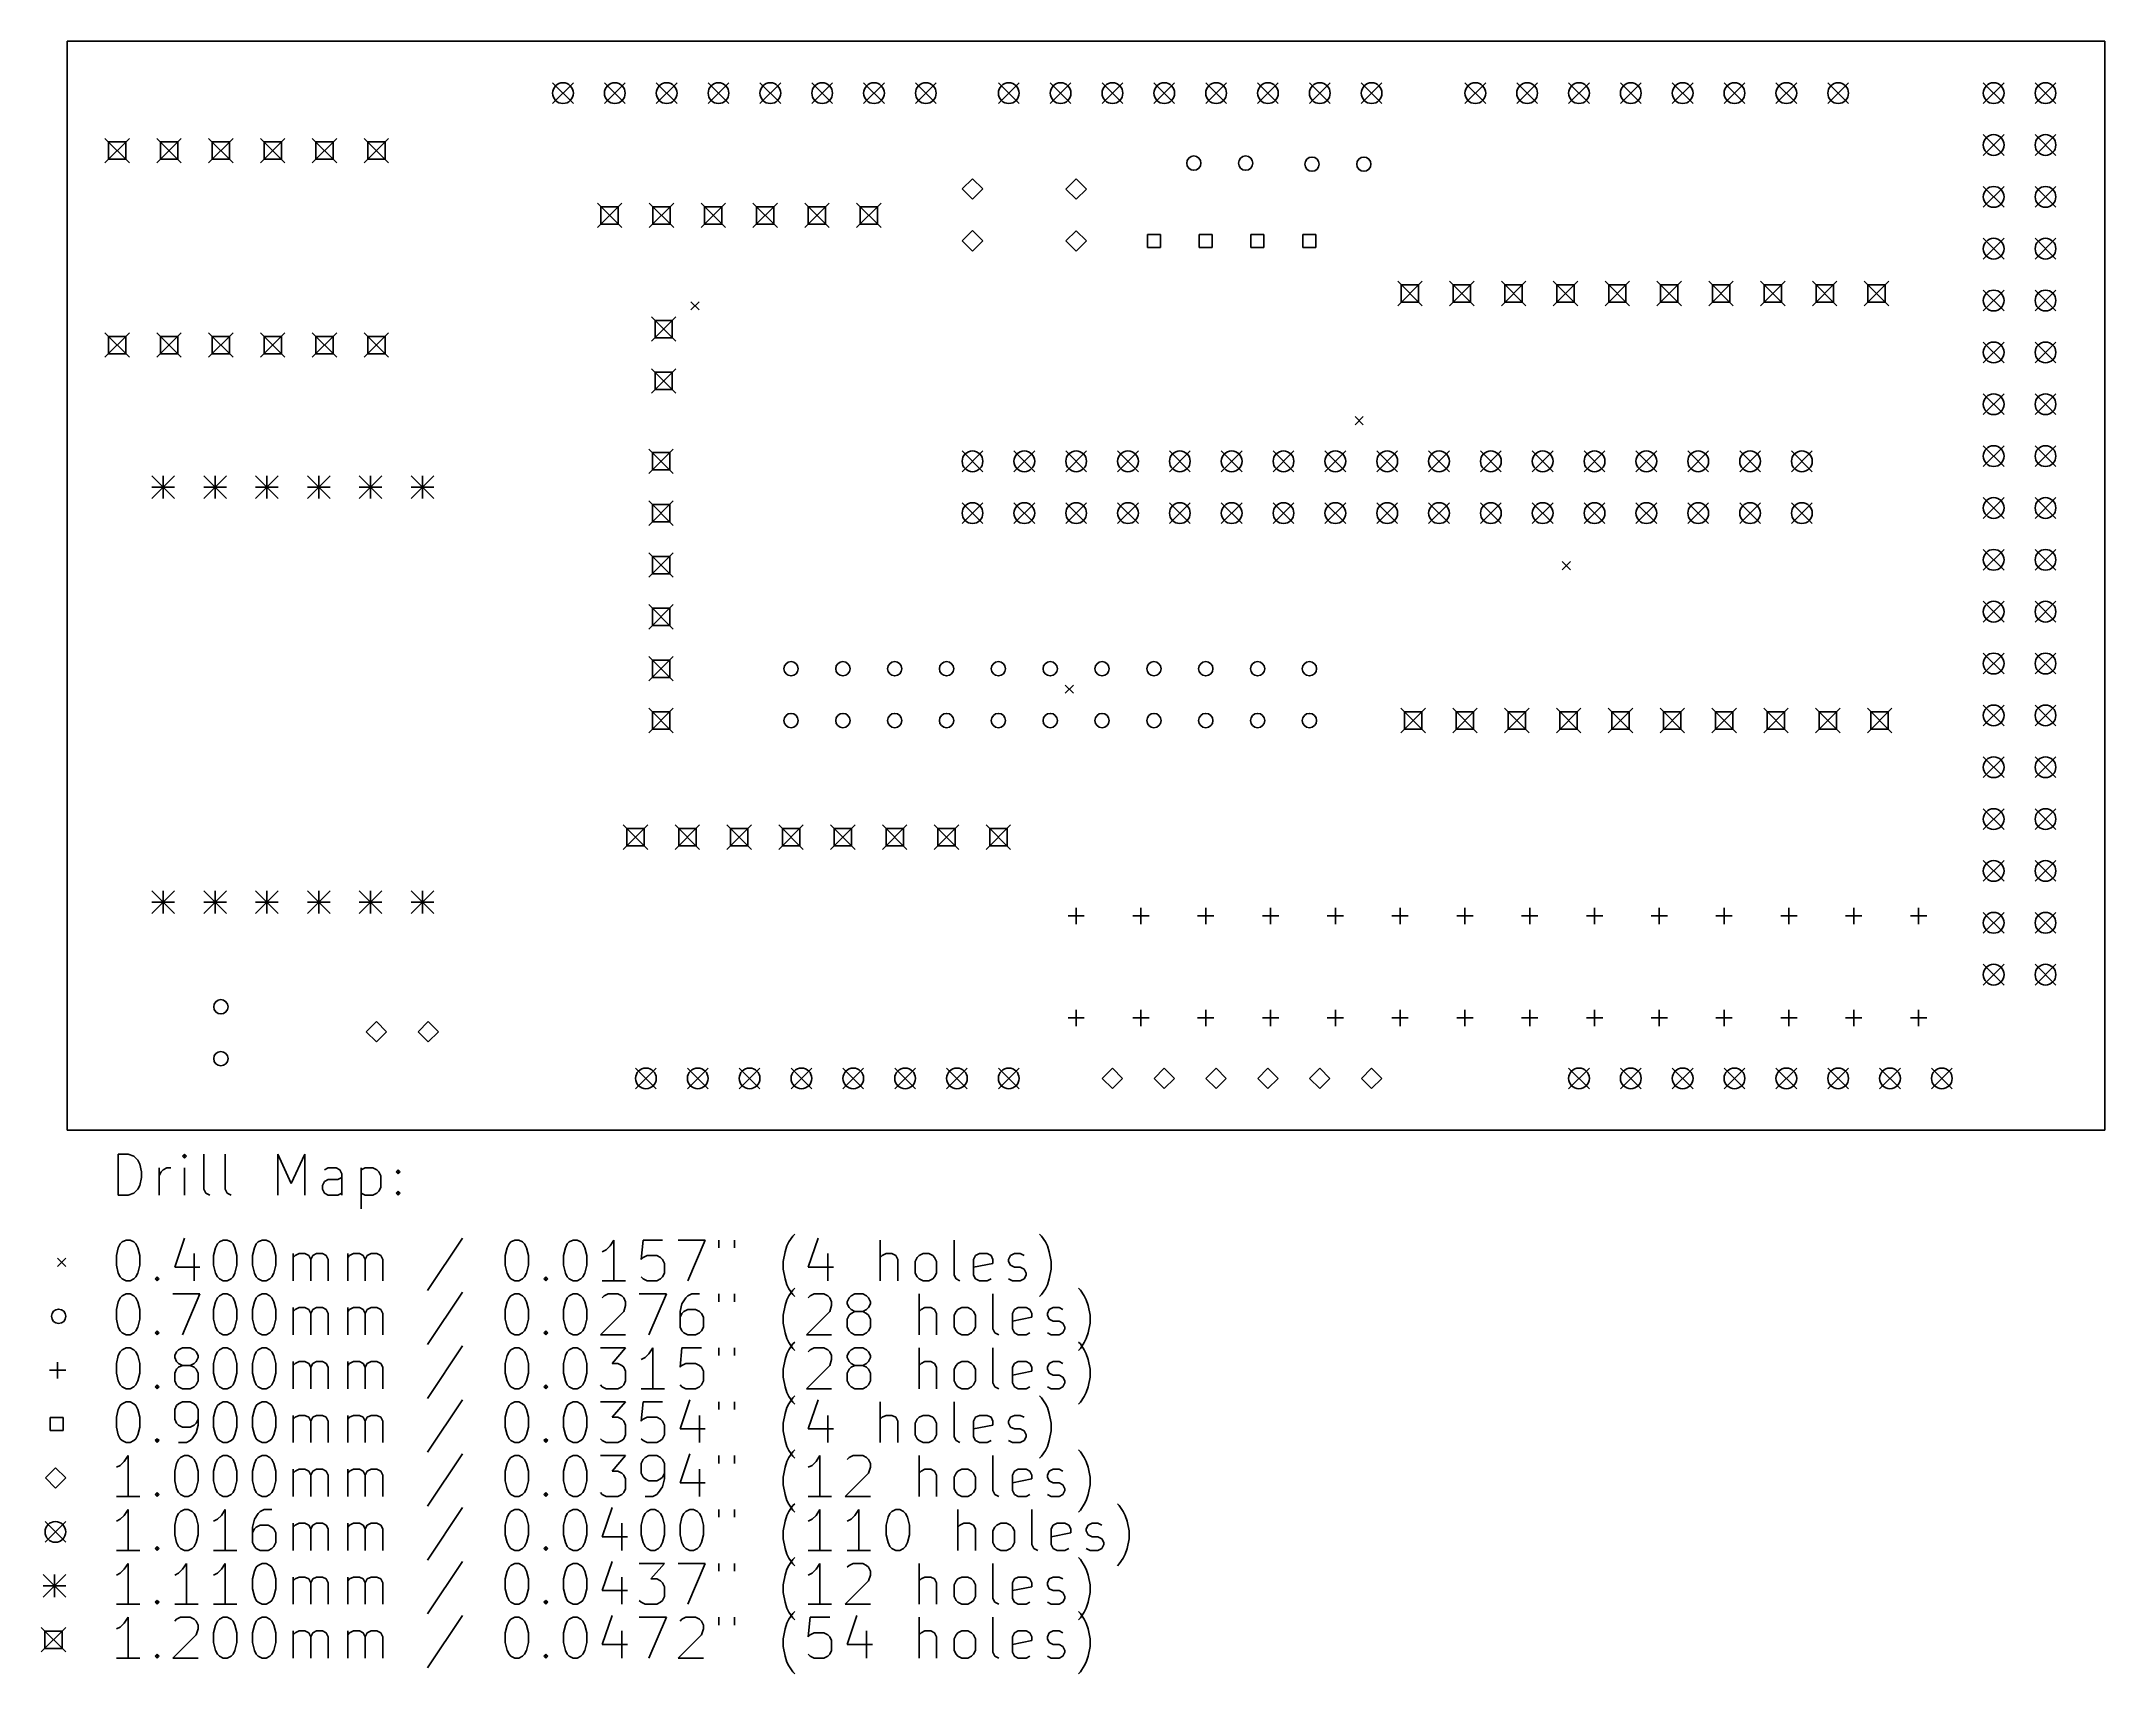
# Model space of a CAD drawing. Extents: x 102 to 203, y -148 to -68.
import ezdxf

# ---------------------------------------------------------------- set-up
doc = ezdxf.new("R2010")
doc.units = 0
doc.layers.add('BLACK', color=7, linetype='CONTINUOUS')

msp = doc.modelspace()

# ---------------------------------------------------------------- linework, layer by layer
at = {"layer": 'BLACK', "linetype": 'CONTINUOUS'}
for p, q in [((102.965, -68.326), (202.8, -68.326)), ((102.965, -68.326), (102.965, -121.666)), ((202.8, -68.326), (202.8, -121.666)), ((126.746, -70.358), (127.762, -71.374)), ((127.762, -70.358), (126.746, -71.374)), ((129.286, -70.358), (130.302, -71.374)), ((130.302, -70.358), (129.286, -71.374)), ((131.826, -70.358), (132.842, -71.374)), ((132.842, -70.358), (131.826, -71.374)), ((134.366, -70.358), (135.382, -71.374)), ((135.382, -70.358), (134.366, -71.374)), ((136.906, -70.358), (137.922, -71.374)), ((137.922, -70.358), (136.906, -71.374)), ((139.446, -70.358), (140.462, -71.374)), ((140.462, -70.358), (139.446, -71.374)), ((141.986, -70.358), (143.002, -71.374)), ((143.002, -70.358), (141.986, -71.374)), ((144.526, -70.358), (145.542, -71.374)), ((145.542, -70.358), (144.526, -71.374)), ((148.59, -70.358), (149.606, -71.374)), ((149.606, -70.358), (148.59, -71.374)), ((151.13, -70.358), (152.146, -71.374)), ((152.146, -70.358), (151.13, -71.374)), ((153.67, -70.358), (154.686, -71.374)), ((154.686, -70.358), (153.67, -71.374)), ((156.21, -70.358), (157.226, -71.374)), ((157.226, -70.358), (156.21, -71.374)), ((158.75, -70.358), (159.766, -71.374)), ((159.766, -70.358), (158.75, -71.374)), ((161.29, -70.358), (162.306, -71.374)), ((162.306, -70.358), (161.29, -71.374)), ((163.83, -70.358), (164.846, -71.374)), ((164.846, -70.358), (163.83, -71.374)), ((166.37, -70.358), (167.386, -71.374)), ((167.386, -70.358), (166.37, -71.374)), ((171.45, -70.358), (172.466, -71.374)), ((172.466, -70.358), (171.45, -71.374)), ((173.99, -70.358), (175.006, -71.374)), ((175.006, -70.358), (173.99, -71.374)), ((176.53, -70.358), (177.546, -71.374)), ((177.546, -70.358), (176.53, -71.374)), ((179.07, -70.358), (180.086, -71.374)), ((180.086, -70.358), (179.07, -71.374)), ((181.61, -70.358), (182.626, -71.374)), ((182.626, -70.358), (181.61, -71.374)), ((184.15, -70.358), (185.166, -71.374)), ((185.166, -70.358), (184.15, -71.374)), ((186.69, -70.358), (187.706, -71.374)), ((187.706, -70.358), (186.69, -71.374)), ((189.23, -70.358), (190.246, -71.374)), ((190.246, -70.358), (189.23, -71.374)), ((196.85, -70.358), (197.866, -71.374)), ((197.866, -70.358), (196.85, -71.374)), ((199.39, -70.358), (200.406, -71.374)), ((200.406, -70.358), (199.39, -71.374)), ((104.81, -73.08), (106.01, -74.28)), ((106.01, -73.08), (104.81, -74.28)), ((105.834, -73.2557), (104.986, -73.2557)), ((104.986, -73.2557), (104.986, -74.1043)), ((105.834, -74.1043), (105.834, -73.2557)), ((107.35, -73.08), (108.55, -74.28)), ((108.55, -73.08), (107.35, -74.28)), ((108.374, -73.2557), (107.526, -73.2557)), ((107.526, -73.2557), (107.526, -74.1043)), ((108.374, -74.1043), (108.374, -73.2557)), ((109.89, -73.08), (111.09, -74.28)), ((111.09, -73.08), (109.89, -74.28)), ((110.914, -73.2557), (110.066, -73.2557)), ((110.066, -73.2557), (110.066, -74.1043)), ((110.914, -74.1043), (110.914, -73.2557)), ((112.43, -73.08), (113.63, -74.28)), ((113.63, -73.08), (112.43, -74.28)), ((113.454, -73.2557), (112.606, -73.2557)), ((112.606, -73.2557), (112.606, -74.1043)), ((113.454, -74.1043), (113.454, -73.2557)), ((114.97, -73.08), (116.17, -74.28)), ((116.17, -73.08), (114.97, -74.28)), ((115.994, -73.2557), (115.146, -73.2557)), ((115.146, -73.2557), (115.146, -74.1043)), ((115.994, -74.1043), (115.994, -73.2557)), ((117.51, -73.08), (118.71, -74.28)), ((118.71, -73.08), (117.51, -74.28)), ((118.534, -73.2557), (117.686, -73.2557)), ((117.686, -73.2557), (117.686, -74.1043)), ((118.534, -74.1043), (118.534, -73.2557)), ((196.85, -72.898), (197.866, -73.914)), ((197.866, -72.898), (196.85, -73.914)), ((199.39, -72.898), (200.406, -73.914)), ((200.406, -72.898), (199.39, -73.914)), ((104.986, -74.1043), (105.834, -74.1043)), ((107.526, -74.1043), (108.374, -74.1043)), ((110.066, -74.1043), (110.914, -74.1043)), ((112.606, -74.1043), (113.454, -74.1043)), ((115.146, -74.1043), (115.994, -74.1043)), ((117.686, -74.1043), (118.534, -74.1043)), ((147.32, -75.06), (146.82, -75.56)), ((146.82, -75.56), (147.32, -76.06)), ((147.82, -75.56), (147.32, -75.06)), ((147.32, -76.06), (147.82, -75.56)), ((152.4, -75.065), (151.9, -75.565)), ((151.9, -75.565), (152.4, -76.065)), ((152.9, -75.565), (152.4, -75.065)), ((152.4, -76.065), (152.9, -75.565)), ((196.85, -75.438), (197.866, -76.454)), ((197.866, -75.438), (196.85, -76.454)), ((199.39, -75.438), (200.406, -76.454)), ((200.406, -75.438), (199.39, -76.454)), ((128.94, -76.255), (130.14, -77.455)), ((130.14, -76.255), (128.94, -77.455)), ((129.964, -76.4307), (129.116, -76.4307)), ((129.116, -76.4307), (129.116, -77.2793)), ((129.964, -77.2793), (129.964, -76.4307)), ((131.48, -76.255), (132.68, -77.455)), ((132.68, -76.255), (131.48, -77.455)), ((132.504, -76.4307), (131.656, -76.4307)), ((131.656, -76.4307), (131.656, -77.2793)), ((132.504, -77.2793), (132.504, -76.4307)), ((134.02, -76.255), (135.22, -77.455)), ((135.22, -76.255), (134.02, -77.455)), ((135.044, -76.4307), (134.196, -76.4307)), ((134.196, -76.4307), (134.196, -77.2793)), ((135.044, -77.2793), (135.044, -76.4307)), ((136.56, -76.255), (137.76, -77.455)), ((137.76, -76.255), (136.56, -77.455)), ((137.584, -76.4307), (136.736, -76.4307)), ((136.736, -76.4307), (136.736, -77.2793)), ((137.584, -77.2793), (137.584, -76.4307)), ((139.1, -76.255), (140.3, -77.455)), ((140.3, -76.255), (139.1, -77.455)), ((140.124, -76.4307), (139.276, -76.4307)), ((139.276, -76.4307), (139.276, -77.2793)), ((140.124, -77.2793), (140.124, -76.4307)), ((141.64, -76.255), (142.84, -77.455)), ((142.84, -76.255), (141.64, -77.455)), ((142.664, -76.4307), (141.816, -76.4307)), ((141.816, -76.4307), (141.816, -77.2793)), ((142.664, -77.2793), (142.664, -76.4307)), ((129.116, -77.2793), (129.964, -77.2793)), ((131.656, -77.2793), (132.504, -77.2793)), ((134.196, -77.2793), (135.044, -77.2793)), ((136.736, -77.2793), (137.584, -77.2793)), ((139.276, -77.2793), (140.124, -77.2793)), ((141.816, -77.2793), (142.664, -77.2793)), ((147.32, -77.6), (146.82, -78.1)), ((147.82, -78.1), (147.32, -77.6)), ((152.4, -77.605), (151.9, -78.105)), ((152.9, -78.105), (152.4, -77.605)), ((156.528, -77.7868), (155.892, -77.7868)), ((155.892, -77.7868), (155.892, -78.4232)), ((156.528, -78.4232), (156.528, -77.7868)), ((159.068, -77.7868), (158.432, -77.7868)), ((158.432, -77.7868), (158.432, -78.4232)), ((159.068, -78.4232), (159.068, -77.7868)), ((161.603, -77.7868), (160.967, -77.7868)), ((160.967, -77.7868), (160.967, -78.4232)), ((161.603, -78.4232), (161.603, -77.7868)), ((164.143, -77.7868), (163.507, -77.7868)), ((163.507, -77.7868), (163.507, -78.4232)), ((164.143, -78.4232), (164.143, -77.7868)), ((146.82, -78.1), (147.32, -78.6)), ((147.32, -78.6), (147.82, -78.1)), ((151.9, -78.105), (152.4, -78.605)), ((152.4, -78.605), (152.9, -78.105)), ((155.892, -78.4232), (156.528, -78.4232)), ((158.432, -78.4232), (159.068, -78.4232)), ((160.967, -78.4232), (161.603, -78.4232)), ((163.507, -78.4232), (164.143, -78.4232)), ((196.85, -77.978), (197.866, -78.994)), ((197.866, -77.978), (196.85, -78.994)), ((199.39, -77.978), (200.406, -78.994)), ((200.406, -77.978), (199.39, -78.994)), ((168.158, -80.0834), (169.358, -81.2834)), ((169.358, -80.0834), (168.158, -81.2834)), ((169.182, -80.2591), (168.333, -80.2591)), ((168.333, -80.2591), (168.333, -81.1077)), ((169.182, -81.1077), (169.182, -80.2591)), ((170.698, -80.0834), (171.898, -81.2834)), ((171.898, -80.0834), (170.698, -81.2834)), ((171.722, -80.2591), (170.873, -80.2591)), ((170.873, -80.2591), (170.873, -81.1077)), ((171.722, -81.1077), (171.722, -80.2591)), ((173.238, -80.0834), (174.438, -81.2834)), ((174.438, -80.0834), (173.238, -81.2834)), ((174.262, -80.2591), (173.413, -80.2591)), ((173.413, -80.2591), (173.413, -81.1077)), ((174.262, -81.1077), (174.262, -80.2591)), ((175.778, -80.0834), (176.978, -81.2834)), ((176.978, -80.0834), (175.778, -81.2834)), ((176.802, -80.2591), (175.953, -80.2591)), ((175.953, -80.2591), (175.953, -81.1077)), ((176.802, -81.1077), (176.802, -80.2591)), ((178.318, -80.0834), (179.518, -81.2834)), ((179.518, -80.0834), (178.318, -81.2834)), ((179.342, -80.2591), (178.493, -80.2591)), ((178.493, -80.2591), (178.493, -81.1077)), ((179.342, -81.1077), (179.342, -80.2591)), ((180.858, -80.0834), (182.058, -81.2834)), ((182.058, -80.0834), (180.858, -81.2834)), ((181.882, -80.2591), (181.033, -80.2591)), ((181.033, -80.2591), (181.033, -81.1077)), ((181.882, -81.1077), (181.882, -80.2591)), ((183.398, -80.0834), (184.598, -81.2834)), ((184.598, -80.0834), (183.398, -81.2834)), ((184.422, -80.2591), (183.573, -80.2591)), ((183.573, -80.2591), (183.573, -81.1077)), ((184.422, -81.1077), (184.422, -80.2591)), ((185.938, -80.0834), (187.138, -81.2834)), ((187.138, -80.0834), (185.938, -81.2834)), ((186.962, -80.2591), (186.113, -80.2591)), ((186.113, -80.2591), (186.113, -81.1077)), ((186.962, -81.1077), (186.962, -80.2591)), ((188.478, -80.0834), (189.678, -81.2834)), ((189.678, -80.0834), (188.478, -81.2834)), ((189.502, -80.2591), (188.653, -80.2591)), ((188.653, -80.2591), (188.653, -81.1077)), ((189.502, -81.1077), (189.502, -80.2591)), ((191.018, -80.0834), (192.218, -81.2834)), ((192.218, -80.0834), (191.018, -81.2834)), ((192.042, -80.2591), (191.193, -80.2591)), ((191.193, -80.2591), (191.193, -81.1077)), ((192.042, -81.1077), (192.042, -80.2591)), ((196.85, -80.518), (197.866, -81.534)), ((197.866, -80.518), (196.85, -81.534)), ((199.39, -80.518), (200.406, -81.534)), ((200.406, -80.518), (199.39, -81.534)), ((131.587, -81.823), (132.787, -83.023)), ((132.787, -81.823), (131.587, -83.023)), ((133.522, -81.0807), (133.922, -81.4807)), ((133.922, -81.0807), (133.522, -81.4807)), ((168.333, -81.1077), (169.182, -81.1077)), ((170.873, -81.1077), (171.722, -81.1077)), ((173.413, -81.1077), (174.262, -81.1077)), ((175.953, -81.1077), (176.802, -81.1077)), ((178.493, -81.1077), (179.342, -81.1077)), ((181.033, -81.1077), (181.882, -81.1077)), ((183.573, -81.1077), (184.422, -81.1077)), ((186.113, -81.1077), (186.962, -81.1077)), ((188.653, -81.1077), (189.502, -81.1077)), ((191.193, -81.1077), (192.042, -81.1077)), ((104.81, -82.605), (106.01, -83.805)), ((106.01, -82.605), (104.81, -83.805)), ((105.834, -82.7807), (104.986, -82.7807)), ((104.986, -82.7807), (104.986, -83.6293)), ((105.834, -83.6293), (105.834, -82.7807)), ((107.35, -82.605), (108.55, -83.805)), ((108.55, -82.605), (107.35, -83.805)), ((108.374, -82.7807), (107.526, -82.7807)), ((107.526, -82.7807), (107.526, -83.6293)), ((108.374, -83.6293), (108.374, -82.7807)), ((109.89, -82.605), (111.09, -83.805)), ((111.09, -82.605), (109.89, -83.805)), ((110.914, -82.7807), (110.066, -82.7807)), ((110.066, -82.7807), (110.066, -83.6293)), ((110.914, -83.6293), (110.914, -82.7807)), ((112.43, -82.605), (113.63, -83.805)), ((113.63, -82.605), (112.43, -83.805)), ((113.454, -82.7807), (112.606, -82.7807)), ((112.606, -82.7807), (112.606, -83.6293)), ((113.454, -83.6293), (113.454, -82.7807)), ((114.97, -82.605), (116.17, -83.805)), ((116.17, -82.605), (114.97, -83.805)), ((115.994, -82.7807), (115.146, -82.7807)), ((115.146, -82.7807), (115.146, -83.6293)), ((115.994, -83.6293), (115.994, -82.7807)), ((117.51, -82.605), (118.71, -83.805)), ((118.71, -82.605), (117.51, -83.805)), ((118.534, -82.7807), (117.686, -82.7807)), ((117.686, -82.7807), (117.686, -83.6293)), ((118.534, -83.6293), (118.534, -82.7807)), ((132.611, -81.9987), (131.763, -81.9987)), ((131.763, -81.9987), (131.763, -82.8473)), ((131.763, -82.8473), (132.611, -82.8473)), ((132.611, -82.8473), (132.611, -81.9987)), ((104.986, -83.6293), (105.834, -83.6293)), ((107.526, -83.6293), (108.374, -83.6293)), ((110.066, -83.6293), (110.914, -83.6293)), ((112.606, -83.6293), (113.454, -83.6293)), ((115.146, -83.6293), (115.994, -83.6293)), ((117.686, -83.6293), (118.534, -83.6293)), ((196.85, -83.058), (197.866, -84.074)), ((197.866, -83.058), (196.85, -84.074)), ((199.39, -83.058), (200.406, -84.074)), ((200.406, -83.058), (199.39, -84.074)), ((131.587, -84.363), (132.787, -85.563)), ((132.787, -84.363), (131.587, -85.563)), ((132.611, -84.5387), (131.763, -84.5387)), ((131.763, -84.5387), (131.763, -85.3873)), ((132.611, -85.3873), (132.611, -84.5387)), ((131.763, -85.3873), (132.611, -85.3873)), ((196.85, -85.598), (197.866, -86.614)), ((197.866, -85.598), (196.85, -86.614)), ((199.39, -85.598), (200.406, -86.614)), ((200.406, -85.598), (199.39, -86.614)), ((166.066, -86.7115), (166.466, -87.1115)), ((166.466, -86.7115), (166.066, -87.1115)), ((131.46, -88.3), (132.66, -89.5)), ((132.66, -88.3), (131.46, -89.5)), ((132.484, -88.4757), (131.636, -88.4757)), ((131.636, -88.4757), (131.636, -89.3243)), ((132.484, -89.3243), (132.484, -88.4757)), ((146.812, -88.392), (147.828, -89.408)), ((147.828, -88.392), (146.812, -89.408)), ((149.352, -88.392), (150.368, -89.408)), ((150.368, -88.392), (149.352, -89.408)), ((151.892, -88.392), (152.908, -89.408)), ((152.908, -88.392), (151.892, -89.408)), ((154.432, -88.392), (155.448, -89.408)), ((155.448, -88.392), (154.432, -89.408)), ((156.972, -88.392), (157.988, -89.408)), ((157.988, -88.392), (156.972, -89.408)), ((159.512, -88.392), (160.528, -89.408)), ((160.528, -88.392), (159.512, -89.408)), ((162.052, -88.392), (163.068, -89.408)), ((163.068, -88.392), (162.052, -89.408)), ((164.592, -88.392), (165.608, -89.408)), ((165.608, -88.392), (164.592, -89.408)), ((167.132, -88.392), (168.148, -89.408)), ((168.148, -88.392), (167.132, -89.408)), ((169.672, -88.392), (170.688, -89.408)), ((170.688, -88.392), (169.672, -89.408)), ((172.212, -88.392), (173.228, -89.408)), ((173.228, -88.392), (172.212, -89.408)), ((174.752, -88.392), (175.768, -89.408)), ((175.768, -88.392), (174.752, -89.408)), ((177.292, -88.392), (178.308, -89.408)), ((178.308, -88.392), (177.292, -89.408)), ((179.832, -88.392), (180.848, -89.408)), ((180.848, -88.392), (179.832, -89.408)), ((182.372, -88.392), (183.388, -89.408)), ((183.388, -88.392), (182.372, -89.408)), ((184.912, -88.392), (185.928, -89.408)), ((185.928, -88.392), (184.912, -89.408)), ((187.452, -88.392), (188.468, -89.408)), ((188.468, -88.392), (187.452, -89.408)), ((196.85, -88.138), (197.866, -89.154)), ((197.866, -88.138), (196.85, -89.154)), ((199.39, -88.138), (200.406, -89.154)), ((200.406, -88.138), (199.39, -89.154)), ((107.11, -89.615), (108.22, -90.725)), ((108.22, -89.615), (107.11, -90.725)), ((107.665, -89.615), (107.665, -90.725)), ((109.65, -89.615), (110.76, -90.725)), ((110.76, -89.615), (109.65, -90.725)), ((110.205, -89.615), (110.205, -90.725)), ((112.19, -89.615), (113.3, -90.725)), ((113.3, -89.615), (112.19, -90.725)), ((112.745, -89.615), (112.745, -90.725)), ((114.73, -89.615), (115.84, -90.725)), ((115.84, -89.615), (114.73, -90.725)), ((115.285, -89.615), (115.285, -90.725)), ((117.27, -89.615), (118.38, -90.725)), ((118.38, -89.615), (117.27, -90.725)), ((117.825, -89.615), (117.825, -90.725)), ((119.81, -89.615), (120.92, -90.725)), ((120.92, -89.615), (119.81, -90.725)), ((120.365, -89.615), (120.365, -90.725)), ((131.636, -89.3243), (132.484, -89.3243)), ((107.11, -90.17), (108.22, -90.17)), ((109.65, -90.17), (110.76, -90.17)), ((112.19, -90.17), (113.3, -90.17)), ((114.73, -90.17), (115.84, -90.17)), ((117.27, -90.17), (118.38, -90.17)), ((119.81, -90.17), (120.92, -90.17)), ((131.46, -90.84), (132.66, -92.04)), ((132.66, -90.84), (131.46, -92.04)), ((146.812, -90.932), (147.828, -91.948)), ((147.828, -90.932), (146.812, -91.948)), ((149.352, -90.932), (150.368, -91.948)), ((150.368, -90.932), (149.352, -91.948)), ((151.892, -90.932), (152.908, -91.948)), ((152.908, -90.932), (151.892, -91.948)), ((154.432, -90.932), (155.448, -91.948)), ((155.448, -90.932), (154.432, -91.948)), ((156.972, -90.932), (157.988, -91.948)), ((157.988, -90.932), (156.972, -91.948)), ((159.512, -90.932), (160.528, -91.948)), ((160.528, -90.932), (159.512, -91.948)), ((162.052, -90.932), (163.068, -91.948)), ((163.068, -90.932), (162.052, -91.948)), ((164.592, -90.932), (165.608, -91.948)), ((165.608, -90.932), (164.592, -91.948)), ((167.132, -90.932), (168.148, -91.948)), ((168.148, -90.932), (167.132, -91.948)), ((169.672, -90.932), (170.688, -91.948)), ((170.688, -90.932), (169.672, -91.948)), ((172.212, -90.932), (173.228, -91.948)), ((173.228, -90.932), (172.212, -91.948)), ((174.752, -90.932), (175.768, -91.948)), ((175.768, -90.932), (174.752, -91.948)), ((177.292, -90.932), (178.308, -91.948)), ((178.308, -90.932), (177.292, -91.948)), ((179.832, -90.932), (180.848, -91.948)), ((180.848, -90.932), (179.832, -91.948)), ((182.372, -90.932), (183.388, -91.948)), ((183.388, -90.932), (182.372, -91.948)), ((184.912, -90.932), (185.928, -91.948)), ((185.928, -90.932), (184.912, -91.948)), ((187.452, -90.932), (188.468, -91.948)), ((188.468, -90.932), (187.452, -91.948)), ((196.85, -90.678), (197.866, -91.694)), ((197.866, -90.678), (196.85, -91.694)), ((199.39, -90.678), (200.406, -91.694)), ((200.406, -90.678), (199.39, -91.694)), ((132.484, -91.0157), (131.636, -91.0157)), ((131.636, -91.0157), (131.636, -91.8643)), ((131.636, -91.8643), (132.484, -91.8643)), ((132.484, -91.8643), (132.484, -91.0157)), ((131.46, -93.38), (132.66, -94.58)), ((132.66, -93.38), (131.46, -94.58)), ((132.484, -93.5557), (131.636, -93.5557)), ((131.636, -93.5557), (131.636, -94.4043)), ((132.484, -94.4043), (132.484, -93.5557)), ((176.217, -93.8116), (176.617, -94.2116)), ((176.617, -93.8116), (176.217, -94.2116)), ((196.85, -93.218), (197.866, -94.234)), ((197.866, -93.218), (196.85, -94.234)), ((199.39, -93.218), (200.406, -94.234)), ((200.406, -93.218), (199.39, -94.234)), ((131.636, -94.4043), (132.484, -94.4043)), ((131.46, -95.92), (132.66, -97.12)), ((132.66, -95.92), (131.46, -97.12)), ((196.85, -95.758), (197.866, -96.774)), ((197.866, -95.758), (196.85, -96.774)), ((199.39, -95.758), (200.406, -96.774)), ((200.406, -95.758), (199.39, -96.774)), ((132.484, -96.0957), (131.636, -96.0957)), ((131.636, -96.0957), (131.636, -96.9443)), ((131.636, -96.9443), (132.484, -96.9443)), ((132.484, -96.9443), (132.484, -96.0957)), ((131.46, -98.46), (132.66, -99.66)), ((132.66, -98.46), (131.46, -99.66)), ((132.484, -98.6357), (131.636, -98.6357)), ((131.636, -98.6357), (131.636, -99.4843)), ((132.484, -99.4843), (132.484, -98.6357)), ((196.85, -98.298), (197.866, -99.314)), ((197.866, -98.298), (196.85, -99.314)), ((199.39, -98.298), (200.406, -99.314)), ((200.406, -98.298), (199.39, -99.314)), ((131.636, -99.4843), (132.484, -99.4843)), ((151.867, -99.8647), (152.267, -100.265)), ((152.267, -99.8647), (151.867, -100.265)), ((131.46, -101), (132.66, -102.2)), ((132.66, -101), (131.46, -102.2)), ((168.31, -101), (169.51, -102.2)), ((169.51, -101), (168.31, -102.2)), ((170.85, -101), (172.05, -102.2)), ((172.05, -101), (170.85, -102.2)), ((173.39, -101), (174.59, -102.2)), ((174.59, -101), (173.39, -102.2)), ((175.93, -101), (177.13, -102.2)), ((177.13, -101), (175.93, -102.2)), ((178.47, -101), (179.67, -102.2)), ((179.67, -101), (178.47, -102.2)), ((181.01, -101), (182.21, -102.2)), ((182.21, -101), (181.01, -102.2)), ((183.55, -101), (184.75, -102.2)), ((184.75, -101), (183.55, -102.2)), ((186.09, -101), (187.29, -102.2)), ((187.29, -101), (186.09, -102.2)), ((188.63, -101), (189.83, -102.2)), ((189.83, -101), (188.63, -102.2)), ((191.17, -101), (192.37, -102.2)), ((192.37, -101), (191.17, -102.2)), ((196.85, -100.838), (197.866, -101.854)), ((197.866, -100.838), (196.85, -101.854)), ((199.39, -100.838), (200.406, -101.854)), ((200.406, -100.838), (199.39, -101.854)), ((132.484, -101.176), (131.636, -101.176)), ((131.636, -101.176), (131.636, -102.024)), ((131.636, -102.024), (132.484, -102.024)), ((132.484, -102.024), (132.484, -101.176)), ((169.334, -101.176), (168.486, -101.176)), ((168.486, -101.176), (168.486, -102.024)), ((168.486, -102.024), (169.334, -102.024)), ((169.334, -102.024), (169.334, -101.176)), ((171.874, -101.176), (171.026, -101.176)), ((171.026, -101.176), (171.026, -102.024)), ((171.026, -102.024), (171.874, -102.024)), ((171.874, -102.024), (171.874, -101.176)), ((174.414, -101.176), (173.566, -101.176)), ((173.566, -101.176), (173.566, -102.024)), ((173.566, -102.024), (174.414, -102.024)), ((174.414, -102.024), (174.414, -101.176)), ((176.954, -101.176), (176.106, -101.176)), ((176.106, -101.176), (176.106, -102.024)), ((176.106, -102.024), (176.954, -102.024)), ((176.954, -102.024), (176.954, -101.176)), ((179.494, -101.176), (178.646, -101.176)), ((178.646, -101.176), (178.646, -102.024)), ((178.646, -102.024), (179.494, -102.024)), ((179.494, -102.024), (179.494, -101.176)), ((182.034, -101.176), (181.186, -101.176)), ((181.186, -101.176), (181.186, -102.024)), ((181.186, -102.024), (182.034, -102.024)), ((182.034, -102.024), (182.034, -101.176)), ((184.574, -101.176), (183.726, -101.176)), ((183.726, -101.176), (183.726, -102.024)), ((183.726, -102.024), (184.574, -102.024)), ((184.574, -102.024), (184.574, -101.176)), ((187.114, -101.176), (186.266, -101.176)), ((186.266, -101.176), (186.266, -102.024)), ((186.266, -102.024), (187.114, -102.024)), ((187.114, -102.024), (187.114, -101.176)), ((189.654, -101.176), (188.806, -101.176)), ((188.806, -101.176), (188.806, -102.024)), ((188.806, -102.024), (189.654, -102.024)), ((189.654, -102.024), (189.654, -101.176)), ((192.194, -101.176), (191.346, -101.176)), ((191.346, -101.176), (191.346, -102.024)), ((191.346, -102.024), (192.194, -102.024)), ((192.194, -102.024), (192.194, -101.176)), ((196.85, -103.378), (197.866, -104.394)), ((197.866, -103.378), (196.85, -104.394)), ((199.39, -103.378), (200.406, -104.394)), ((200.406, -103.378), (199.39, -104.394)), ((196.85, -105.918), (197.866, -106.934)), ((197.866, -105.918), (196.85, -106.934)), ((199.39, -105.918), (200.406, -106.934)), ((200.406, -105.918), (199.39, -106.934)), ((130.21, -106.715), (131.41, -107.915)), ((131.41, -106.715), (130.21, -107.915)), ((131.234, -106.891), (130.386, -106.891)), ((130.386, -106.891), (130.386, -107.739)), ((131.234, -107.739), (131.234, -106.891)), ((132.75, -106.715), (133.95, -107.915)), ((133.95, -106.715), (132.75, -107.915)), ((133.774, -106.891), (132.926, -106.891)), ((132.926, -106.891), (132.926, -107.739)), ((133.774, -107.739), (133.774, -106.891)), ((135.29, -106.715), (136.49, -107.915)), ((136.49, -106.715), (135.29, -107.915)), ((136.314, -106.891), (135.466, -106.891)), ((135.466, -106.891), (135.466, -107.739)), ((136.314, -107.739), (136.314, -106.891)), ((137.83, -106.715), (139.03, -107.915)), ((139.03, -106.715), (137.83, -107.915)), ((138.854, -106.891), (138.006, -106.891)), ((138.006, -106.891), (138.006, -107.739)), ((138.854, -107.739), (138.854, -106.891)), ((140.37, -106.715), (141.57, -107.915)), ((141.57, -106.715), (140.37, -107.915)), ((141.394, -106.891), (140.546, -106.891)), ((140.546, -106.891), (140.546, -107.739)), ((141.394, -107.739), (141.394, -106.891)), ((142.91, -106.715), (144.11, -107.915)), ((144.11, -106.715), (142.91, -107.915)), ((143.934, -106.891), (143.086, -106.891)), ((143.086, -106.891), (143.086, -107.739)), ((143.934, -107.739), (143.934, -106.891)), ((145.45, -106.715), (146.65, -107.915)), ((146.65, -106.715), (145.45, -107.915)), ((146.474, -106.891), (145.626, -106.891)), ((145.626, -106.891), (145.626, -107.739)), ((146.474, -107.739), (146.474, -106.891)), ((147.99, -106.715), (149.19, -107.915)), ((149.19, -106.715), (147.99, -107.915)), ((149.014, -106.891), (148.166, -106.891)), ((148.166, -106.891), (148.166, -107.739)), ((149.014, -107.739), (149.014, -106.891)), ((130.386, -107.739), (131.234, -107.739)), ((132.926, -107.739), (133.774, -107.739)), ((135.466, -107.739), (136.314, -107.739)), ((138.006, -107.739), (138.854, -107.739)), ((140.546, -107.739), (141.394, -107.739)), ((143.086, -107.739), (143.934, -107.739)), ((145.626, -107.739), (146.474, -107.739)), ((148.166, -107.739), (149.014, -107.739)), ((196.85, -108.458), (197.866, -109.474)), ((197.866, -108.458), (196.85, -109.474)), ((199.39, -108.458), (200.406, -109.474)), ((200.406, -108.458), (199.39, -109.474)), ((107.11, -109.935), (108.22, -111.045)), ((108.22, -109.935), (107.11, -111.045)), ((107.665, -109.935), (107.665, -111.045)), ((109.65, -109.935), (110.76, -111.045)), ((110.76, -109.935), (109.65, -111.045)), ((110.205, -109.935), (110.205, -111.045)), ((112.19, -109.935), (113.3, -111.045)), ((113.3, -109.935), (112.19, -111.045)), ((112.745, -109.935), (112.745, -111.045)), ((114.73, -109.935), (115.84, -111.045)), ((115.84, -109.935), (114.73, -111.045)), ((115.285, -109.935), (115.285, -111.045)), ((117.27, -109.935), (118.38, -111.045)), ((118.38, -109.935), (117.27, -111.045)), ((117.825, -109.935), (117.825, -111.045)), ((119.81, -109.935), (120.92, -111.045)), ((120.92, -109.935), (119.81, -111.045)), ((120.365, -109.935), (120.365, -111.045)), ((107.11, -110.49), (108.22, -110.49)), ((109.65, -110.49), (110.76, -110.49)), ((112.19, -110.49), (113.3, -110.49)), ((114.73, -110.49), (115.84, -110.49)), ((117.27, -110.49), (118.38, -110.49)), ((119.81, -110.49), (120.92, -110.49)), ((152, -111.165), (152.8, -111.165)), ((152.4, -110.765), (152.4, -111.565)), ((155.175, -111.165), (155.975, -111.165)), ((155.575, -110.765), (155.575, -111.565)), ((158.35, -111.165), (159.15, -111.165)), ((158.75, -110.765), (158.75, -111.565)), ((161.525, -111.165), (162.325, -111.165)), ((161.925, -110.765), (161.925, -111.565)), ((164.7, -111.165), (165.5, -111.165)), ((165.1, -110.765), (165.1, -111.565)), ((167.875, -111.165), (168.675, -111.165)), ((168.275, -110.765), (168.275, -111.565)), ((171.05, -111.165), (171.85, -111.165)), ((171.45, -110.765), (171.45, -111.565)), ((174.225, -111.165), (175.025, -111.165)), ((174.625, -110.765), (174.625, -111.565)), ((177.4, -111.165), (178.2, -111.165)), ((177.8, -110.765), (177.8, -111.565)), ((180.575, -111.165), (181.375, -111.165)), ((180.975, -110.765), (180.975, -111.565)), ((183.75, -111.165), (184.55, -111.165)), ((184.15, -110.765), (184.15, -111.565)), ((186.925, -111.165), (187.725, -111.165)), ((187.325, -110.765), (187.325, -111.565)), ((190.1, -111.165), (190.9, -111.165)), ((190.5, -110.765), (190.5, -111.565)), ((193.275, -111.165), (194.075, -111.165)), ((193.675, -110.765), (193.675, -111.565)), ((196.85, -110.998), (197.866, -112.014)), ((197.866, -110.998), (196.85, -112.014)), ((199.39, -110.998), (200.406, -112.014)), ((200.406, -110.998), (199.39, -112.014)), ((196.85, -113.538), (197.866, -114.554)), ((197.866, -113.538), (196.85, -114.554)), ((199.39, -113.538), (200.406, -114.554)), ((200.406, -113.538), (199.39, -114.554)), ((152, -116.165), (152.8, -116.165)), ((152.4, -115.765), (152.4, -116.565)), ((155.175, -116.165), (155.975, -116.165)), ((155.575, -115.765), (155.575, -116.565)), ((158.35, -116.165), (159.15, -116.165)), ((158.75, -115.765), (158.75, -116.565)), ((161.525, -116.165), (162.325, -116.165)), ((161.925, -115.765), (161.925, -116.565)), ((164.7, -116.165), (165.5, -116.165)), ((165.1, -115.765), (165.1, -116.565)), ((167.875, -116.165), (168.675, -116.165)), ((168.275, -115.765), (168.275, -116.565)), ((171.05, -116.165), (171.85, -116.165)), ((171.45, -115.765), (171.45, -116.565)), ((174.225, -116.165), (175.025, -116.165)), ((174.625, -115.765), (174.625, -116.565)), ((177.4, -116.165), (178.2, -116.165)), ((177.8, -115.765), (177.8, -116.565)), ((180.575, -116.165), (181.375, -116.165)), ((180.975, -115.765), (180.975, -116.565)), ((183.75, -116.165), (184.55, -116.165)), ((184.15, -115.765), (184.15, -116.565)), ((186.925, -116.165), (187.725, -116.165)), ((187.325, -115.765), (187.325, -116.565)), ((190.1, -116.165), (190.9, -116.165)), ((190.5, -115.765), (190.5, -116.565)), ((193.275, -116.165), (194.075, -116.165)), ((193.675, -115.765), (193.675, -116.565)), ((118.11, -116.34), (117.61, -116.84)), ((117.61, -116.84), (118.11, -117.34)), ((118.61, -116.84), (118.11, -116.34)), ((118.11, -117.34), (118.61, -116.84)), ((120.65, -116.34), (120.15, -116.84)), ((120.15, -116.84), (120.65, -117.34)), ((121.15, -116.84), (120.65, -116.34)), ((120.65, -117.34), (121.15, -116.84)), ((130.81, -118.618), (131.826, -119.634)), ((131.826, -118.618), (130.81, -119.634)), ((133.35, -118.618), (134.366, -119.634)), ((134.366, -118.618), (133.35, -119.634)), ((135.89, -118.618), (136.906, -119.634)), ((136.906, -118.618), (135.89, -119.634)), ((138.43, -118.618), (139.446, -119.634)), ((139.446, -118.618), (138.43, -119.634)), ((140.97, -118.618), (141.986, -119.634)), ((141.986, -118.618), (140.97, -119.634)), ((143.51, -118.618), (144.526, -119.634)), ((144.526, -118.618), (143.51, -119.634)), ((146.05, -118.618), (147.066, -119.634)), ((147.066, -118.618), (146.05, -119.634)), ((148.59, -118.618), (149.606, -119.634)), ((149.606, -118.618), (148.59, -119.634)), ((154.178, -118.626), (153.678, -119.126)), ((153.678, -119.126), (154.178, -119.626)), ((154.678, -119.126), (154.178, -118.626)), ((154.178, -119.626), (154.678, -119.126)), ((156.718, -118.626), (156.218, -119.126)), ((156.218, -119.126), (156.718, -119.626)), ((157.218, -119.126), (156.718, -118.626)), ((156.718, -119.626), (157.218, -119.126)), ((159.258, -118.626), (158.758, -119.126)), ((158.758, -119.126), (159.258, -119.626)), ((159.758, -119.126), (159.258, -118.626)), ((159.258, -119.626), (159.758, -119.126)), ((161.798, -118.626), (161.298, -119.126)), ((161.298, -119.126), (161.798, -119.626)), ((162.298, -119.126), (161.798, -118.626)), ((161.798, -119.626), (162.298, -119.126)), ((164.338, -118.626), (163.838, -119.126)), ((163.838, -119.126), (164.338, -119.626)), ((164.838, -119.126), (164.338, -118.626)), ((164.338, -119.626), (164.838, -119.126)), ((166.878, -118.626), (166.378, -119.126)), ((166.378, -119.126), (166.878, -119.626)), ((167.378, -119.126), (166.878, -118.626)), ((166.878, -119.626), (167.378, -119.126)), ((176.53, -118.618), (177.546, -119.634)), ((177.546, -118.618), (176.53, -119.634)), ((179.07, -118.618), (180.086, -119.634)), ((180.086, -118.618), (179.07, -119.634)), ((181.61, -118.618), (182.626, -119.634)), ((182.626, -118.618), (181.61, -119.634)), ((184.15, -118.618), (185.166, -119.634)), ((185.166, -118.618), (184.15, -119.634)), ((186.69, -118.618), (187.706, -119.634)), ((187.706, -118.618), (186.69, -119.634)), ((189.23, -118.618), (190.246, -119.634)), ((190.246, -118.618), (189.23, -119.634)), ((191.77, -118.618), (192.786, -119.634)), ((192.786, -118.618), (191.77, -119.634)), ((194.31, -118.618), (195.326, -119.634)), ((195.326, -118.618), (194.31, -119.634)), ((102.965, -121.666), (202.8, -121.666)), ((105.466, -124.846), (105.466, -122.846)), ((105.466, -122.846), (105.942, -122.846)), ((105.942, -122.846), (106.228, -122.941)), ((106.228, -122.941), (106.419, -123.131)), ((106.419, -123.131), (106.514, -123.322)), ((106.514, -123.322), (106.609, -123.703)), ((108.704, -122.846), (108.609, -122.941)), ((108.609, -122.941), (108.704, -123.036)), ((108.8, -122.941), (108.704, -122.846)), ((108.704, -122.846), (108.704, -123.036)), ((108.704, -123.036), (108.8, -122.941)), ((109.657, -124.56), (109.657, -122.846)), ((110.704, -124.56), (110.704, -122.846)), ((113.276, -124.846), (113.276, -122.846)), ((113.276, -122.846), (113.942, -124.274)), ((113.942, -124.274), (114.609, -122.846)), ((114.609, -122.846), (114.609, -124.846)), ((106.609, -123.989), (106.514, -124.37)), ((106.609, -123.703), (106.609, -123.989)), ((107.466, -124.846), (107.466, -123.512)), ((107.466, -123.893), (107.561, -123.703)), ((107.561, -123.703), (107.657, -123.608)), ((107.657, -123.608), (107.847, -123.512)), ((107.847, -123.512), (108.038, -123.512)), ((108.704, -124.846), (108.704, -123.512)), ((115.466, -124.37), (115.561, -124.179)), ((115.752, -123.512), (115.561, -123.608)), ((115.561, -124.179), (115.752, -124.084)), ((116.133, -123.512), (115.752, -123.512)), ((115.752, -124.084), (116.228, -124.084)), ((116.323, -123.608), (116.133, -123.512)), ((116.228, -124.084), (116.419, -123.989)), ((116.419, -123.798), (116.323, -123.608)), ((116.419, -124.846), (116.419, -123.798)), ((117.371, -123.512), (117.371, -125.512)), ((117.371, -123.608), (117.561, -123.512)), ((117.561, -123.512), (117.942, -123.512)), ((117.942, -123.512), (118.133, -123.608)), ((118.133, -123.608), (118.228, -123.703)), ((118.228, -123.703), (118.323, -123.893)), ((118.323, -123.893), (118.323, -124.465)), ((119.085, -123.703), (119.18, -123.608)), ((119.18, -123.798), (119.085, -123.703)), ((119.18, -123.608), (119.276, -123.703)), ((119.18, -123.608), (119.18, -123.798)), ((119.276, -123.703), (119.18, -123.798)), ((105.942, -124.846), (105.466, -124.846)), ((106.228, -124.751), (105.942, -124.846)), ((106.419, -124.56), (106.228, -124.751)), ((106.514, -124.37), (106.419, -124.56)), ((109.752, -124.751), (109.657, -124.56)), ((109.942, -124.846), (109.752, -124.751)), ((110.8, -124.751), (110.704, -124.56)), ((110.99, -124.846), (110.8, -124.751)), ((115.466, -124.56), (115.466, -124.37)), ((115.561, -124.751), (115.466, -124.56)), ((115.752, -124.846), (115.561, -124.751)), ((116.228, -124.846), (115.752, -124.846)), ((116.419, -124.751), (116.228, -124.846)), ((117.561, -124.846), (117.371, -124.751)), ((117.942, -124.846), (117.561, -124.846)), ((118.133, -124.751), (117.942, -124.846)), ((118.228, -124.655), (118.133, -124.751)), ((118.323, -124.465), (118.228, -124.655)), ((119.085, -124.751), (119.18, -124.655)), ((119.18, -124.846), (119.085, -124.751)), ((119.18, -124.655), (119.276, -124.751)), ((119.18, -124.655), (119.18, -124.846)), ((119.276, -124.751), (119.18, -124.846)), ((105.466, -127.427), (105.561, -127.236)), ((105.561, -127.236), (105.657, -127.141)), ((105.657, -127.141), (105.847, -127.046)), ((105.847, -127.046), (106.038, -127.046)), ((106.038, -127.046), (106.228, -127.141)), ((106.228, -127.141), (106.323, -127.236)), ((106.323, -127.236), (106.419, -127.427)), ((108.704, -126.951), (108.228, -128.379)), ((110.228, -127.427), (110.323, -127.236)), ((110.323, -127.236), (110.419, -127.141)), ((110.419, -127.141), (110.609, -127.046)), ((110.609, -127.046), (110.8, -127.046)), ((110.8, -127.046), (110.99, -127.141)), ((110.99, -127.141), (111.085, -127.236)), ((111.085, -127.236), (111.18, -127.427)), ((112.133, -127.427), (112.228, -127.236)), ((112.228, -127.236), (112.323, -127.141)), ((112.323, -127.141), (112.514, -127.046)), ((112.514, -127.046), (112.704, -127.046)), ((112.704, -127.046), (112.895, -127.141)), ((112.895, -127.141), (112.99, -127.236)), ((112.99, -127.236), (113.085, -127.427)), ((122.323, -126.951), (120.609, -129.522)), ((124.514, -127.427), (124.609, -127.236)), ((124.609, -127.236), (124.704, -127.141)), ((124.704, -127.141), (124.895, -127.046)), ((124.895, -127.046), (125.085, -127.046)), ((125.085, -127.046), (125.276, -127.141)), ((125.276, -127.141), (125.371, -127.236)), ((125.371, -127.236), (125.466, -127.427)), ((127.371, -127.427), (127.466, -127.236)), ((127.466, -127.236), (127.561, -127.141)), ((127.561, -127.141), (127.752, -127.046)), ((127.752, -127.046), (127.942, -127.046)), ((127.942, -127.046), (128.133, -127.141)), ((128.133, -127.141), (128.228, -127.236)), ((128.228, -127.236), (128.323, -127.427)), ((129.561, -127.331), (129.371, -127.522)), ((129.752, -127.046), (129.561, -127.331)), ((129.752, -129.046), (129.752, -127.046)), ((131.18, -127.046), (131.085, -127.998)), ((132.133, -127.046), (131.18, -127.046)), ((132.895, -127.046), (134.228, -127.046)), ((134.228, -127.046), (133.371, -129.046)), ((134.895, -127.046), (134.895, -127.427)), ((135.657, -127.046), (135.657, -127.427)), ((138.133, -127.617), (138.228, -127.331)), ((138.228, -127.331), (138.323, -127.141)), ((138.323, -127.141), (138.514, -126.855)), ((138.514, -126.855), (138.609, -126.76)), ((139.752, -126.951), (139.276, -128.379)), ((142.8, -129.046), (142.8, -127.046)), ((146.419, -128.76), (146.419, -127.046)), ((150.704, -126.855), (150.609, -126.76)), ((150.895, -127.141), (150.704, -126.855)), ((150.99, -127.331), (150.895, -127.141)), ((151.085, -127.617), (150.99, -127.331)), ((102.49, -127.941), (102.89, -128.341)), ((102.89, -127.941), (102.49, -128.341)), ((105.371, -127.808), (105.466, -127.427)), ((105.371, -128.284), (105.371, -127.808)), ((105.466, -128.665), (105.371, -128.284)), ((106.419, -127.427), (106.514, -127.808)), ((106.514, -128.284), (106.419, -128.665)), ((106.514, -127.808), (106.514, -128.284)), ((108.228, -128.379), (109.466, -128.379)), ((109.18, -127.712), (109.18, -129.046)), ((110.133, -127.808), (110.228, -127.427)), ((110.133, -128.284), (110.133, -127.808)), ((110.228, -128.665), (110.133, -128.284)), ((111.18, -127.427), (111.276, -127.808)), ((111.276, -128.284), (111.18, -128.665)), ((111.276, -127.808), (111.276, -128.284)), ((112.038, -127.808), (112.133, -127.427)), ((112.038, -128.284), (112.038, -127.808)), ((112.133, -128.665), (112.038, -128.284)), ((113.085, -127.427), (113.18, -127.808)), ((113.18, -128.284), (113.085, -128.665)), ((113.18, -127.808), (113.18, -128.284)), ((114.038, -129.046), (114.038, -127.712)), ((114.038, -127.903), (114.133, -127.808)), ((114.133, -127.808), (114.323, -127.712)), ((114.323, -127.712), (114.609, -127.712)), ((114.609, -127.712), (114.8, -127.808)), ((114.8, -127.808), (114.895, -127.998)), ((114.895, -127.998), (114.99, -127.808)), ((114.895, -127.998), (114.895, -129.046)), ((114.99, -127.808), (115.18, -127.712)), ((115.18, -127.712), (115.466, -127.712)), ((115.466, -127.712), (115.657, -127.808)), ((115.657, -127.808), (115.752, -127.998)), ((115.752, -127.998), (115.752, -129.046)), ((116.704, -129.046), (116.704, -127.712)), ((116.704, -127.903), (116.8, -127.808)), ((116.8, -127.808), (116.99, -127.712)), ((116.99, -127.712), (117.276, -127.712)), ((117.276, -127.712), (117.466, -127.808)), ((117.466, -127.808), (117.561, -127.998)), ((117.561, -127.998), (117.657, -127.808)), ((117.561, -127.998), (117.561, -129.046)), ((117.657, -127.808), (117.847, -127.712)), ((117.847, -127.712), (118.133, -127.712)), ((118.133, -127.712), (118.323, -127.808)), ((118.323, -127.808), (118.419, -127.998)), ((118.419, -127.998), (118.419, -129.046)), ((124.419, -127.808), (124.514, -127.427)), ((124.419, -128.284), (124.419, -127.808)), ((124.514, -128.665), (124.419, -128.284)), ((125.466, -127.427), (125.561, -127.808)), ((125.561, -128.284), (125.466, -128.665)), ((125.561, -127.808), (125.561, -128.284)), ((127.276, -127.808), (127.371, -127.427)), ((127.276, -128.284), (127.276, -127.808)), ((127.371, -128.665), (127.276, -128.284)), ((128.323, -127.427), (128.419, -127.808)), ((128.419, -128.284), (128.323, -128.665)), ((128.419, -127.808), (128.419, -128.284)), ((129.371, -127.522), (129.18, -127.617)), ((131.085, -127.998), (131.18, -127.903)), ((131.18, -127.903), (131.371, -127.808)), ((131.371, -127.808), (131.847, -127.808)), ((131.847, -127.808), (132.038, -127.903)), ((132.038, -127.903), (132.133, -127.998)), ((132.133, -127.998), (132.228, -128.189)), ((132.228, -128.189), (132.228, -128.665)), ((138.038, -128.093), (138.133, -127.617)), ((138.038, -128.474), (138.038, -128.093)), ((139.276, -128.379), (140.514, -128.379)), ((140.228, -127.712), (140.228, -129.046)), ((142.895, -127.808), (142.8, -127.903)), ((143.085, -127.712), (142.895, -127.808)), ((143.371, -127.712), (143.085, -127.712)), ((143.561, -127.808), (143.371, -127.712)), ((143.657, -127.998), (143.561, -127.808)), ((143.657, -129.046), (143.657, -127.998)), ((144.514, -128.093), (144.609, -127.903)), ((144.514, -128.665), (144.514, -128.093)), ((144.609, -127.903), (144.704, -127.808)), ((144.704, -127.808), (144.895, -127.712)), ((144.895, -127.712), (145.18, -127.712)), ((145.18, -127.712), (145.371, -127.808)), ((145.371, -127.808), (145.466, -127.903)), ((145.466, -127.903), (145.561, -128.093)), ((145.561, -128.093), (145.561, -128.665)), ((147.371, -127.998), (147.466, -127.808)), ((147.371, -128.76), (147.371, -127.998)), ((148.323, -128.189), (147.371, -128.379)), ((147.466, -127.808), (147.657, -127.712)), ((147.657, -127.712), (148.038, -127.712)), ((148.038, -127.712), (148.228, -127.808)), ((148.228, -127.808), (148.323, -127.998)), ((148.323, -127.998), (148.323, -128.189)), ((149.085, -127.998), (149.18, -127.808)), ((149.085, -128.093), (149.085, -127.998)), ((149.18, -128.284), (149.085, -128.093)), ((149.18, -127.808), (149.371, -127.712)), ((149.371, -128.379), (149.18, -128.284)), ((149.371, -127.712), (149.657, -127.712)), ((149.657, -128.379), (149.371, -128.379)), ((149.657, -127.712), (149.847, -127.808)), ((149.847, -128.474), (149.657, -128.379)), ((151.18, -128.093), (151.085, -127.617)), ((151.18, -128.474), (151.18, -128.093)), ((105.561, -128.855), (105.466, -128.665)), ((105.657, -128.951), (105.561, -128.855)), ((105.847, -129.046), (105.657, -128.951)), ((106.038, -129.046), (105.847, -129.046)), ((106.228, -128.951), (106.038, -129.046)), ((106.323, -128.855), (106.228, -128.951)), ((106.419, -128.665), (106.323, -128.855)), ((107.276, -128.951), (107.371, -128.855)), ((107.371, -129.046), (107.276, -128.951)), ((107.371, -128.855), (107.466, -128.951)), ((107.371, -128.855), (107.371, -129.046)), ((107.466, -128.951), (107.371, -129.046)), ((110.323, -128.855), (110.228, -128.665)), ((110.419, -128.951), (110.323, -128.855)), ((110.609, -129.046), (110.419, -128.951)), ((110.8, -129.046), (110.609, -129.046)), ((110.99, -128.951), (110.8, -129.046)), ((111.085, -128.855), (110.99, -128.951)), ((111.18, -128.665), (111.085, -128.855)), ((112.228, -128.855), (112.133, -128.665)), ((112.323, -128.951), (112.228, -128.855)), ((112.514, -129.046), (112.323, -128.951)), ((112.704, -129.046), (112.514, -129.046)), ((112.895, -128.951), (112.704, -129.046)), ((112.99, -128.855), (112.895, -128.951)), ((113.085, -128.665), (112.99, -128.855)), ((124.609, -128.855), (124.514, -128.665)), ((124.704, -128.951), (124.609, -128.855)), ((124.895, -129.046), (124.704, -128.951)), ((125.085, -129.046), (124.895, -129.046)), ((125.276, -128.951), (125.085, -129.046)), ((125.371, -128.855), (125.276, -128.951)), ((125.466, -128.665), (125.371, -128.855)), ((126.323, -128.951), (126.419, -128.855)), ((126.419, -129.046), (126.323, -128.951)), ((126.419, -128.855), (126.514, -128.951)), ((126.419, -128.855), (126.419, -129.046)), ((126.514, -128.951), (126.419, -129.046)), ((127.466, -128.855), (127.371, -128.665)), ((127.561, -128.951), (127.466, -128.855)), ((127.752, -129.046), (127.561, -128.951)), ((127.942, -129.046), (127.752, -129.046)), ((128.133, -128.951), (127.942, -129.046)), ((128.228, -128.855), (128.133, -128.951)), ((128.323, -128.665), (128.228, -128.855)), ((130.323, -129.046), (129.18, -129.046)), ((131.18, -128.951), (131.085, -128.855)), ((131.371, -129.046), (131.18, -128.951)), ((131.847, -129.046), (131.371, -129.046)), ((132.038, -128.951), (131.847, -129.046)), ((132.133, -128.855), (132.038, -128.951)), ((132.228, -128.665), (132.133, -128.855)), ((138.133, -128.951), (138.038, -128.474)), ((138.228, -129.236), (138.133, -128.951)), ((138.323, -129.427), (138.228, -129.236)), ((138.514, -129.495), (138.609, -129.4)), ((144.609, -128.855), (144.514, -128.665)), ((144.704, -128.951), (144.609, -128.855)), ((144.895, -129.046), (144.704, -128.951)), ((145.18, -129.046), (144.895, -129.046)), ((145.371, -128.951), (145.18, -129.046)), ((145.466, -128.855), (145.371, -128.951)), ((145.561, -128.665), (145.466, -128.855)), ((146.514, -128.951), (146.419, -128.76)), ((146.704, -129.046), (146.514, -128.951)), ((147.466, -128.951), (147.371, -128.76)), ((147.657, -129.046), (147.466, -128.951)), ((148.038, -129.046), (147.657, -129.046)), ((148.228, -128.951), (148.038, -129.046)), ((149.085, -128.951), (149.276, -129.046)), ((149.276, -129.046), (149.657, -129.046)), ((149.657, -129.046), (149.847, -128.951)), ((149.942, -128.665), (149.847, -128.474)), ((149.847, -128.951), (149.942, -128.76)), ((149.942, -128.76), (149.942, -128.665)), ((150.895, -129.427), (150.99, -129.236)), ((150.99, -129.236), (151.085, -128.951)), ((151.085, -128.951), (151.18, -128.474)), ((152.609, -129.495), (152.514, -129.4)), ((105.371, -130.448), (105.466, -130.067)), ((105.466, -130.067), (105.561, -129.876)), ((105.561, -129.876), (105.657, -129.781)), ((105.657, -129.781), (105.847, -129.686)), ((105.847, -129.686), (106.038, -129.686)), ((106.038, -129.686), (106.228, -129.781)), ((106.228, -129.781), (106.323, -129.876)), ((106.323, -129.876), (106.419, -130.067)), ((106.419, -130.067), (106.514, -130.448)), ((108.133, -129.686), (109.466, -129.686)), ((109.466, -129.686), (108.609, -131.686)), ((110.133, -130.448), (110.228, -130.067)), ((110.228, -130.067), (110.323, -129.876)), ((110.323, -129.876), (110.419, -129.781)), ((110.419, -129.781), (110.609, -129.686)), ((110.609, -129.686), (110.8, -129.686)), ((110.8, -129.686), (110.99, -129.781)), ((110.99, -129.781), (111.085, -129.876)), ((111.085, -129.876), (111.18, -130.067)), ((111.18, -130.067), (111.276, -130.448)), ((112.038, -130.448), (112.133, -130.067)), ((112.133, -130.067), (112.228, -129.876)), ((112.228, -129.876), (112.323, -129.781)), ((112.323, -129.781), (112.514, -129.686)), ((112.514, -129.686), (112.704, -129.686)), ((112.704, -129.686), (112.895, -129.781)), ((112.895, -129.781), (112.99, -129.876)), ((112.99, -129.876), (113.085, -130.067)), ((113.085, -130.067), (113.18, -130.448)), ((114.038, -131.686), (114.038, -130.352)), ((114.133, -130.448), (114.323, -130.352)), ((114.323, -130.352), (114.609, -130.352)), ((114.609, -130.352), (114.8, -130.448)), ((114.99, -130.448), (115.18, -130.352)), ((115.18, -130.352), (115.466, -130.352)), ((115.466, -130.352), (115.657, -130.448)), ((116.704, -131.686), (116.704, -130.352)), ((116.8, -130.448), (116.99, -130.352)), ((116.99, -130.352), (117.276, -130.352)), ((117.276, -130.352), (117.466, -130.448)), ((117.657, -130.448), (117.847, -130.352)), ((117.847, -130.352), (118.133, -130.352)), ((118.133, -130.352), (118.323, -130.448)), ((122.323, -129.591), (120.609, -132.162)), ((124.419, -130.448), (124.514, -130.067)), ((124.514, -130.067), (124.609, -129.876)), ((124.609, -129.876), (124.704, -129.781)), ((124.704, -129.781), (124.895, -129.686)), ((124.895, -129.686), (125.085, -129.686)), ((125.085, -129.686), (125.276, -129.781)), ((125.276, -129.781), (125.371, -129.876)), ((125.371, -129.876), (125.466, -130.067)), ((125.466, -130.067), (125.561, -130.448)), ((127.276, -130.448), (127.371, -130.067)), ((127.371, -130.067), (127.466, -129.876)), ((127.466, -129.876), (127.561, -129.781)), ((127.561, -129.781), (127.752, -129.686)), ((127.752, -129.686), (127.942, -129.686)), ((127.942, -129.686), (128.133, -129.781)), ((128.133, -129.781), (128.228, -129.876)), ((128.228, -129.876), (128.323, -130.067)), ((128.323, -130.067), (128.419, -130.448)), ((129.18, -129.876), (129.276, -129.781)), ((129.276, -129.781), (129.466, -129.686)), ((129.466, -129.686), (129.942, -129.686)), ((129.942, -129.686), (130.133, -129.781)), ((130.133, -129.781), (130.228, -129.876)), ((130.228, -129.876), (130.323, -130.067)), ((130.323, -130.257), (130.228, -130.543)), ((130.323, -130.067), (130.323, -130.257)), ((130.99, -129.686), (132.323, -129.686)), ((132.323, -129.686), (131.466, -131.686)), ((133.085, -130.162), (132.99, -130.543)), ((133.276, -129.876), (133.085, -130.162)), ((133.371, -129.781), (133.276, -129.876)), ((133.561, -129.686), (133.371, -129.781)), ((133.942, -129.686), (133.561, -129.686)), ((134.895, -129.686), (134.895, -130.067)), ((135.657, -129.686), (135.657, -130.067)), ((138.038, -130.733), (138.133, -130.257)), ((138.133, -130.257), (138.228, -129.971)), ((138.228, -129.971), (138.323, -129.781)), ((138.514, -129.712), (138.323, -129.427)), ((138.323, -129.781), (138.514, -129.495)), ((138.609, -129.808), (138.514, -129.712)), ((139.276, -129.876), (139.371, -129.781)), ((139.371, -129.781), (139.561, -129.686)), ((139.561, -129.686), (140.038, -129.686)), ((140.038, -129.686), (140.228, -129.781)), ((140.228, -129.781), (140.323, -129.876)), ((140.323, -129.876), (140.419, -130.067)), ((140.419, -130.257), (140.323, -130.543)), ((140.419, -130.067), (140.419, -130.257)), ((141.18, -130.067), (141.276, -129.876)), ((141.18, -130.162), (141.18, -130.067)), ((141.276, -130.352), (141.18, -130.162)), ((141.276, -129.876), (141.371, -129.781)), ((141.371, -130.448), (141.276, -130.352)), ((141.371, -129.781), (141.561, -129.686)), ((141.561, -129.686), (141.942, -129.686)), ((141.942, -129.686), (142.133, -129.781)), ((142.133, -129.781), (142.228, -129.876)), ((142.228, -130.352), (142.133, -130.448)), ((142.228, -129.876), (142.323, -130.067)), ((142.323, -130.162), (142.228, -130.352)), ((142.323, -130.067), (142.323, -130.162)), ((144.704, -131.686), (144.704, -129.686)), ((144.99, -130.352), (144.8, -130.448)), ((145.276, -130.352), (144.99, -130.352)), ((145.466, -130.448), (145.276, -130.352)), ((146.609, -130.448), (146.8, -130.352)), ((146.8, -130.352), (147.085, -130.352)), ((147.085, -130.352), (147.276, -130.448)), ((148.323, -131.4), (148.323, -129.686)), ((149.371, -130.448), (149.561, -130.352)), ((149.561, -130.352), (149.942, -130.352)), ((149.942, -130.352), (150.133, -130.448)), ((150.609, -129.808), (150.704, -129.712)), ((150.704, -129.712), (150.895, -129.427)), ((151.085, -130.448), (151.276, -130.352)), ((151.276, -130.352), (151.561, -130.352)), ((151.561, -130.352), (151.752, -130.448)), ((152.8, -129.781), (152.609, -129.495)), ((152.895, -129.971), (152.8, -129.781)), ((152.99, -130.257), (152.895, -129.971)), ((153.085, -130.733), (152.99, -130.257)), ((105.371, -130.924), (105.371, -130.448)), ((105.466, -131.305), (105.371, -130.924)), ((105.561, -131.495), (105.466, -131.305)), ((106.419, -131.305), (106.323, -131.495)), ((106.514, -130.924), (106.419, -131.305)), ((106.514, -130.448), (106.514, -130.924)), ((110.133, -130.924), (110.133, -130.448)), ((110.228, -131.305), (110.133, -130.924)), ((110.323, -131.495), (110.228, -131.305)), ((111.18, -131.305), (111.085, -131.495)), ((111.276, -130.924), (111.18, -131.305)), ((111.276, -130.448), (111.276, -130.924)), ((112.038, -130.924), (112.038, -130.448)), ((112.133, -131.305), (112.038, -130.924)), ((112.228, -131.495), (112.133, -131.305)), ((113.085, -131.305), (112.99, -131.495)), ((113.18, -130.924), (113.085, -131.305)), ((113.18, -130.448), (113.18, -130.924)), ((114.038, -130.543), (114.133, -130.448)), ((114.8, -130.448), (114.895, -130.638)), ((114.895, -130.638), (114.99, -130.448)), ((114.895, -130.638), (114.895, -131.686)), ((115.657, -130.448), (115.752, -130.638)), ((115.752, -130.638), (115.752, -131.686)), ((116.704, -130.543), (116.8, -130.448)), ((117.466, -130.448), (117.561, -130.638)), ((117.561, -130.638), (117.657, -130.448)), ((117.561, -130.638), (117.561, -131.686)), ((118.323, -130.448), (118.419, -130.638)), ((118.419, -130.638), (118.419, -131.686)), ((124.419, -130.924), (124.419, -130.448)), ((124.514, -131.305), (124.419, -130.924)), ((124.609, -131.495), (124.514, -131.305)), ((125.466, -131.305), (125.371, -131.495)), ((125.561, -130.924), (125.466, -131.305)), ((125.561, -130.448), (125.561, -130.924)), ((127.276, -130.924), (127.276, -130.448)), ((127.371, -131.305), (127.276, -130.924)), ((127.466, -131.495), (127.371, -131.305)), ((128.323, -131.305), (128.228, -131.495)), ((128.419, -130.924), (128.323, -131.305)), ((128.419, -130.448), (128.419, -130.924)), ((130.228, -130.543), (129.085, -131.686)), ((132.99, -130.543), (132.99, -131.305)), ((133.085, -130.638), (132.99, -130.829)), ((132.99, -131.305), (133.085, -131.495)), ((133.18, -130.543), (133.085, -130.638)), ((133.371, -130.448), (133.18, -130.543)), ((133.752, -130.448), (133.371, -130.448)), ((133.942, -130.543), (133.752, -130.448)), ((134.038, -130.638), (133.942, -130.543)), ((134.133, -130.829), (134.038, -130.638)), ((134.038, -131.495), (134.133, -131.305)), ((134.133, -131.305), (134.133, -130.829)), ((138.038, -131.114), (138.038, -130.733)), ((138.133, -131.591), (138.038, -131.114)), ((140.323, -130.543), (139.18, -131.686)), ((141.276, -130.733), (141.18, -130.924)), ((141.18, -130.924), (141.18, -131.305)), ((141.18, -131.305), (141.276, -131.495)), ((141.371, -130.638), (141.276, -130.733)), ((141.561, -130.543), (141.371, -130.448)), ((141.561, -130.543), (141.371, -130.638)), ((141.942, -130.543), (141.561, -130.543)), ((142.133, -130.448), (141.942, -130.543)), ((142.133, -130.638), (141.942, -130.543)), ((142.228, -130.733), (142.133, -130.638)), ((142.323, -130.924), (142.228, -130.733)), ((142.228, -131.495), (142.323, -131.305)), ((142.323, -131.305), (142.323, -130.924)), ((144.8, -130.448), (144.704, -130.543)), ((145.561, -130.638), (145.466, -130.448)), ((145.561, -131.686), (145.561, -130.638)), ((146.419, -130.733), (146.514, -130.543)), ((146.419, -131.305), (146.419, -130.733)), ((146.514, -131.495), (146.419, -131.305)), ((146.514, -130.543), (146.609, -130.448)), ((147.276, -130.448), (147.371, -130.543)), ((147.371, -130.543), (147.466, -130.733)), ((147.466, -131.305), (147.371, -131.495)), ((147.466, -130.733), (147.466, -131.305)), ((148.419, -131.591), (148.323, -131.4)), ((149.276, -130.638), (149.371, -130.448)), ((149.276, -131.4), (149.276, -130.638)), ((150.228, -130.829), (149.276, -131.019)), ((149.371, -131.591), (149.276, -131.4)), ((150.133, -130.448), (150.228, -130.638)), ((150.228, -130.638), (150.228, -130.829)), ((150.99, -130.638), (151.085, -130.448)), ((150.99, -130.733), (150.99, -130.638)), ((151.085, -130.924), (150.99, -130.733)), ((151.276, -131.019), (151.085, -130.924)), ((151.561, -131.019), (151.276, -131.019)), ((151.752, -131.114), (151.561, -131.019)), ((151.847, -131.305), (151.752, -131.114)), ((151.752, -131.591), (151.847, -131.4)), ((151.847, -131.4), (151.847, -131.305)), ((152.99, -131.591), (153.085, -131.114)), ((153.085, -131.114), (153.085, -130.733)), ((105.657, -131.591), (105.561, -131.495)), ((105.561, -132.516), (105.657, -132.421)), ((105.847, -131.686), (105.657, -131.591)), ((105.657, -132.421), (105.847, -132.326)), ((106.038, -131.686), (105.847, -131.686)), ((105.847, -132.326), (106.038, -132.326)), ((106.228, -131.591), (106.038, -131.686)), ((106.038, -132.326), (106.228, -132.421)), ((106.323, -131.495), (106.228, -131.591)), ((106.228, -132.421), (106.323, -132.516)), ((107.276, -131.591), (107.371, -131.495)), ((107.371, -131.686), (107.276, -131.591)), ((107.371, -131.495), (107.466, -131.591)), ((107.371, -131.495), (107.371, -131.686)), ((107.466, -131.591), (107.371, -131.686)), ((108.323, -132.516), (108.419, -132.421)), ((108.419, -132.421), (108.609, -132.326)), ((108.609, -132.326), (108.99, -132.326)), ((108.99, -132.326), (109.18, -132.421)), ((109.18, -132.421), (109.276, -132.516)), ((110.419, -131.591), (110.323, -131.495)), ((110.323, -132.516), (110.419, -132.421)), ((110.609, -131.686), (110.419, -131.591)), ((110.419, -132.421), (110.609, -132.326)), ((110.8, -131.686), (110.609, -131.686)), ((110.609, -132.326), (110.8, -132.326)), ((110.99, -131.591), (110.8, -131.686)), ((110.8, -132.326), (110.99, -132.421)), ((111.085, -131.495), (110.99, -131.591)), ((110.99, -132.421), (111.085, -132.516)), ((112.323, -131.591), (112.228, -131.495)), ((112.228, -132.516), (112.323, -132.421)), ((112.514, -131.686), (112.323, -131.591)), ((112.323, -132.421), (112.514, -132.326)), ((112.704, -131.686), (112.514, -131.686)), ((112.514, -132.326), (112.704, -132.326)), ((112.895, -131.591), (112.704, -131.686)), ((112.704, -132.326), (112.895, -132.421)), ((112.99, -131.495), (112.895, -131.591)), ((112.895, -132.421), (112.99, -132.516)), ((122.323, -132.231), (120.609, -134.802)), ((124.704, -131.591), (124.609, -131.495)), ((124.609, -132.516), (124.704, -132.421)), ((124.895, -131.686), (124.704, -131.591)), ((124.704, -132.421), (124.895, -132.326)), ((125.085, -131.686), (124.895, -131.686)), ((124.895, -132.326), (125.085, -132.326)), ((125.276, -131.591), (125.085, -131.686)), ((125.085, -132.326), (125.276, -132.421)), ((125.371, -131.495), (125.276, -131.591)), ((125.276, -132.421), (125.371, -132.516)), ((126.323, -131.591), (126.419, -131.495)), ((126.419, -131.686), (126.323, -131.591)), ((126.419, -131.495), (126.514, -131.591)), ((126.419, -131.495), (126.419, -131.686)), ((126.514, -131.591), (126.419, -131.686)), ((127.561, -131.591), (127.466, -131.495)), ((127.466, -132.516), (127.561, -132.421)), ((127.752, -131.686), (127.561, -131.591)), ((127.561, -132.421), (127.752, -132.326)), ((127.942, -131.686), (127.752, -131.686)), ((127.752, -132.326), (127.942, -132.326)), ((128.133, -131.591), (127.942, -131.686)), ((127.942, -132.326), (128.133, -132.421)), ((128.228, -131.495), (128.133, -131.591)), ((128.133, -132.421), (128.228, -132.516)), ((129.085, -131.686), (130.323, -131.686)), ((129.085, -132.326), (130.323, -132.326)), ((130.323, -132.326), (129.657, -133.088)), ((131.657, -132.326), (131.466, -132.611)), ((131.657, -134.326), (131.657, -132.326)), ((133.085, -132.326), (132.99, -133.278)), ((133.085, -131.495), (133.18, -131.591)), ((134.038, -132.326), (133.085, -132.326)), ((133.18, -131.591), (133.371, -131.686)), ((133.371, -131.686), (133.752, -131.686)), ((133.752, -131.686), (133.942, -131.591)), ((133.942, -131.591), (134.038, -131.495)), ((134.895, -132.326), (134.895, -132.707)), ((135.657, -132.326), (135.657, -132.707)), ((138.228, -131.876), (138.133, -131.591)), ((138.323, -132.067), (138.228, -131.876)), ((138.228, -132.611), (138.323, -132.421)), ((138.514, -132.352), (138.323, -132.067)), ((138.323, -132.421), (138.514, -132.135)), ((138.514, -132.135), (138.609, -132.04)), ((138.609, -132.448), (138.514, -132.352)), ((139.18, -131.686), (140.419, -131.686)), ((139.276, -132.516), (139.371, -132.421)), ((139.371, -132.421), (139.561, -132.326)), ((139.561, -132.326), (140.038, -132.326)), ((140.038, -132.326), (140.228, -132.421)), ((140.228, -132.421), (140.323, -132.516)), ((141.276, -131.495), (141.371, -131.591)), ((141.276, -132.516), (141.371, -132.421)), ((141.371, -131.591), (141.561, -131.686)), ((141.371, -132.421), (141.561, -132.326)), ((141.561, -131.686), (141.942, -131.686)), ((141.561, -132.326), (141.942, -132.326)), ((141.942, -131.686), (142.133, -131.591)), ((141.942, -132.326), (142.133, -132.421)), ((142.133, -131.591), (142.228, -131.495)), ((142.133, -132.421), (142.228, -132.516)), ((144.704, -134.326), (144.704, -132.326)), ((146.609, -131.591), (146.514, -131.495)), ((146.8, -131.686), (146.609, -131.591)), ((147.085, -131.686), (146.8, -131.686)), ((147.276, -131.591), (147.085, -131.686)), ((147.371, -131.495), (147.276, -131.591)), ((148.323, -134.04), (148.323, -132.326)), ((148.609, -131.686), (148.419, -131.591)), ((149.561, -131.686), (149.371, -131.591)), ((149.942, -131.686), (149.561, -131.686)), ((150.133, -131.591), (149.942, -131.686)), ((150.99, -131.591), (151.18, -131.686)), ((151.18, -131.686), (151.561, -131.686)), ((151.561, -131.686), (151.752, -131.591)), ((152.609, -132.135), (152.514, -132.04)), ((152.514, -132.448), (152.609, -132.352)), ((152.609, -132.352), (152.8, -132.067)), ((152.8, -132.421), (152.609, -132.135)), ((152.8, -132.067), (152.895, -131.876)), ((152.895, -132.611), (152.8, -132.421)), ((152.895, -131.876), (152.99, -131.591)), ((102.09, -133.421), (102.89, -133.421)), ((102.49, -133.021), (102.49, -133.821)), ((105.371, -133.088), (105.466, -132.707)), ((105.371, -133.564), (105.371, -133.088)), ((105.466, -132.707), (105.561, -132.516)), ((106.323, -132.516), (106.419, -132.707)), ((106.419, -132.707), (106.514, -133.088)), ((106.514, -133.088), (106.514, -133.564)), ((108.228, -132.707), (108.323, -132.516)), ((108.228, -132.802), (108.228, -132.707)), ((108.323, -132.992), (108.228, -132.802)), ((108.323, -133.373), (108.228, -133.564)), ((108.419, -133.088), (108.323, -132.992)), ((108.419, -133.278), (108.323, -133.373)), ((108.609, -133.183), (108.419, -133.088)), ((108.609, -133.183), (108.419, -133.278)), ((108.99, -133.183), (108.609, -133.183)), ((109.18, -133.088), (108.99, -133.183)), ((109.18, -133.278), (108.99, -133.183)), ((109.276, -132.992), (109.18, -133.088)), ((109.276, -133.373), (109.18, -133.278)), ((109.276, -132.516), (109.371, -132.707)), ((109.371, -132.802), (109.276, -132.992)), ((109.371, -133.564), (109.276, -133.373)), ((109.371, -132.707), (109.371, -132.802)), ((110.133, -133.088), (110.228, -132.707)), ((110.133, -133.564), (110.133, -133.088)), ((110.228, -132.707), (110.323, -132.516)), ((111.085, -132.516), (111.18, -132.707)), ((111.18, -132.707), (111.276, -133.088)), ((111.276, -133.088), (111.276, -133.564)), ((112.038, -133.088), (112.133, -132.707)), ((112.038, -133.564), (112.038, -133.088)), ((112.133, -132.707), (112.228, -132.516)), ((112.99, -132.516), (113.085, -132.707)), ((113.085, -132.707), (113.18, -133.088)), ((113.18, -133.088), (113.18, -133.564)), ((114.038, -134.326), (114.038, -132.992)), ((114.038, -133.183), (114.133, -133.088)), ((114.133, -133.088), (114.323, -132.992)), ((114.323, -132.992), (114.609, -132.992)), ((114.609, -132.992), (114.8, -133.088)), ((114.8, -133.088), (114.895, -133.278)), ((114.895, -133.278), (114.99, -133.088)), ((114.895, -133.278), (114.895, -134.326)), ((114.99, -133.088), (115.18, -132.992)), ((115.18, -132.992), (115.466, -132.992)), ((115.466, -132.992), (115.657, -133.088)), ((115.657, -133.088), (115.752, -133.278)), ((115.752, -133.278), (115.752, -134.326)), ((116.704, -134.326), (116.704, -132.992)), ((116.704, -133.183), (116.8, -133.088)), ((116.8, -133.088), (116.99, -132.992)), ((116.99, -132.992), (117.276, -132.992)), ((117.276, -132.992), (117.466, -133.088)), ((117.466, -133.088), (117.561, -133.278)), ((117.561, -133.278), (117.657, -133.088)), ((117.561, -133.278), (117.561, -134.326)), ((117.657, -133.088), (117.847, -132.992)), ((117.847, -132.992), (118.133, -132.992)), ((118.133, -132.992), (118.323, -133.088)), ((118.323, -133.088), (118.419, -133.278)), ((118.419, -133.278), (118.419, -134.326)), ((124.419, -133.088), (124.514, -132.707)), ((124.419, -133.564), (124.419, -133.088)), ((124.514, -132.707), (124.609, -132.516)), ((125.371, -132.516), (125.466, -132.707)), ((125.466, -132.707), (125.561, -133.088)), ((125.561, -133.088), (125.561, -133.564)), ((127.276, -133.088), (127.371, -132.707)), ((127.276, -133.564), (127.276, -133.088)), ((127.371, -132.707), (127.466, -132.516)), ((128.228, -132.516), (128.323, -132.707)), ((128.323, -132.707), (128.419, -133.088)), ((128.419, -133.088), (128.419, -133.564)), ((129.657, -133.088), (129.942, -133.088)), ((129.942, -133.088), (130.133, -133.183)), ((130.133, -133.183), (130.228, -133.278)), ((130.228, -133.278), (130.323, -133.469)), ((131.276, -132.802), (131.085, -132.897)), ((131.466, -132.611), (131.276, -132.802)), ((132.99, -133.278), (133.085, -133.183)), ((133.085, -133.183), (133.276, -133.088)), ((133.276, -133.088), (133.752, -133.088)), ((133.752, -133.088), (133.942, -133.183)), ((133.942, -133.183), (134.038, -133.278)), ((134.038, -133.278), (134.133, -133.469)), ((138.038, -133.373), (138.133, -132.897)), ((138.038, -133.754), (138.038, -133.373)), ((138.133, -132.897), (138.228, -132.611)), ((140.323, -133.183), (139.18, -134.326)), ((140.323, -132.516), (140.419, -132.707)), ((140.419, -132.897), (140.323, -133.183)), ((140.419, -132.707), (140.419, -132.897)), ((141.18, -132.707), (141.276, -132.516)), ((141.18, -132.802), (141.18, -132.707)), ((141.276, -132.992), (141.18, -132.802)), ((141.276, -133.373), (141.18, -133.564)), ((141.371, -133.088), (141.276, -132.992)), ((141.371, -133.278), (141.276, -133.373)), ((141.561, -133.183), (141.371, -133.088)), ((141.561, -133.183), (141.371, -133.278)), ((141.942, -133.183), (141.561, -133.183)), ((142.133, -133.088), (141.942, -133.183)), ((142.133, -133.278), (141.942, -133.183)), ((142.228, -132.992), (142.133, -133.088)), ((142.228, -133.373), (142.133, -133.278)), ((142.228, -132.516), (142.323, -132.707)), ((142.323, -132.802), (142.228, -132.992)), ((142.323, -133.564), (142.228, -133.373)), ((142.323, -132.707), (142.323, -132.802)), ((144.8, -133.088), (144.704, -133.183)), ((144.99, -132.992), (144.8, -133.088)), ((145.276, -132.992), (144.99, -132.992)), ((145.466, -133.088), (145.276, -132.992)), ((145.561, -133.278), (145.466, -133.088)), ((145.561, -134.326), (145.561, -133.278)), ((146.419, -133.373), (146.514, -133.183)), ((146.419, -133.945), (146.419, -133.373)), ((146.514, -133.183), (146.609, -133.088)), ((146.609, -133.088), (146.8, -132.992)), ((146.8, -132.992), (147.085, -132.992)), ((147.085, -132.992), (147.276, -133.088)), ((147.276, -133.088), (147.371, -133.183)), ((147.371, -133.183), (147.466, -133.373)), ((147.466, -133.373), (147.466, -133.945)), ((149.276, -133.278), (149.371, -133.088)), ((149.276, -134.04), (149.276, -133.278)), ((149.371, -133.088), (149.561, -132.992)), ((149.561, -132.992), (149.942, -132.992)), ((149.942, -132.992), (150.133, -133.088)), ((150.133, -133.088), (150.228, -133.278)), ((150.228, -133.278), (150.228, -133.469)), ((150.99, -133.278), (151.085, -133.088)), ((150.99, -133.373), (150.99, -133.278)), ((151.085, -133.564), (150.99, -133.373)), ((151.085, -133.088), (151.276, -132.992)), ((151.276, -132.992), (151.561, -132.992)), ((151.561, -132.992), (151.752, -133.088)), ((152.99, -132.897), (152.895, -132.611)), ((153.085, -133.373), (152.99, -132.897)), ((153.085, -133.754), (153.085, -133.373)), ((105.466, -133.945), (105.371, -133.564)), ((105.561, -134.135), (105.466, -133.945)), ((105.657, -134.231), (105.561, -134.135)), ((105.847, -134.326), (105.657, -134.231)), ((106.038, -134.326), (105.847, -134.326)), ((106.228, -134.231), (106.038, -134.326)), ((106.323, -134.135), (106.228, -134.231)), ((106.419, -133.945), (106.323, -134.135)), ((106.514, -133.564), (106.419, -133.945)), ((107.276, -134.231), (107.371, -134.135)), ((107.371, -134.326), (107.276, -134.231)), ((107.371, -134.135), (107.466, -134.231)), ((107.371, -134.135), (107.371, -134.326)), ((107.466, -134.231), (107.371, -134.326)), ((108.228, -133.564), (108.228, -133.945)), ((108.228, -133.945), (108.323, -134.135)), ((108.323, -134.135), (108.419, -134.231)), ((108.419, -134.231), (108.609, -134.326)), ((108.609, -134.326), (108.99, -134.326)), ((108.99, -134.326), (109.18, -134.231)), ((109.18, -134.231), (109.276, -134.135)), ((109.276, -134.135), (109.371, -133.945)), ((109.371, -133.945), (109.371, -133.564)), ((110.228, -133.945), (110.133, -133.564)), ((110.323, -134.135), (110.228, -133.945)), ((110.419, -134.231), (110.323, -134.135)), ((110.609, -134.326), (110.419, -134.231)), ((110.8, -134.326), (110.609, -134.326)), ((110.99, -134.231), (110.8, -134.326)), ((111.085, -134.135), (110.99, -134.231)), ((111.18, -133.945), (111.085, -134.135)), ((111.276, -133.564), (111.18, -133.945)), ((112.133, -133.945), (112.038, -133.564)), ((112.228, -134.135), (112.133, -133.945)), ((112.323, -134.231), (112.228, -134.135)), ((112.514, -134.326), (112.323, -134.231)), ((112.704, -134.326), (112.514, -134.326)), ((112.895, -134.231), (112.704, -134.326)), ((112.99, -134.135), (112.895, -134.231)), ((113.085, -133.945), (112.99, -134.135)), ((113.18, -133.564), (113.085, -133.945)), ((124.514, -133.945), (124.419, -133.564)), ((124.609, -134.135), (124.514, -133.945)), ((124.704, -134.231), (124.609, -134.135)), ((124.895, -134.326), (124.704, -134.231)), ((125.085, -134.326), (124.895, -134.326)), ((125.276, -134.231), (125.085, -134.326)), ((125.371, -134.135), (125.276, -134.231)), ((125.466, -133.945), (125.371, -134.135)), ((125.561, -133.564), (125.466, -133.945)), ((126.323, -134.231), (126.419, -134.135)), ((126.419, -134.326), (126.323, -134.231)), ((126.419, -134.135), (126.514, -134.231)), ((126.419, -134.135), (126.419, -134.326)), ((126.514, -134.231), (126.419, -134.326)), ((127.371, -133.945), (127.276, -133.564)), ((127.466, -134.135), (127.371, -133.945)), ((127.561, -134.231), (127.466, -134.135)), ((127.752, -134.326), (127.561, -134.231)), ((127.942, -134.326), (127.752, -134.326)), ((128.133, -134.231), (127.942, -134.326)), ((128.228, -134.135), (128.133, -134.231)), ((128.323, -133.945), (128.228, -134.135)), ((128.419, -133.564), (128.323, -133.945)), ((129.18, -134.231), (129.085, -134.135)), ((129.371, -134.326), (129.18, -134.231)), ((129.942, -134.326), (129.371, -134.326)), ((130.133, -134.231), (129.942, -134.326)), ((130.228, -134.135), (130.133, -134.231)), ((130.323, -133.945), (130.228, -134.135)), ((130.323, -133.469), (130.323, -133.945)), ((132.228, -134.326), (131.085, -134.326)), ((133.085, -134.231), (132.99, -134.135)), ((133.276, -134.326), (133.085, -134.231)), ((133.752, -134.326), (133.276, -134.326)), ((133.942, -134.231), (133.752, -134.326)), ((134.038, -134.135), (133.942, -134.231)), ((134.133, -133.945), (134.038, -134.135)), ((134.133, -133.469), (134.133, -133.945)), ((138.133, -134.231), (138.038, -133.754)), ((138.228, -134.516), (138.133, -134.231)), ((139.18, -134.326), (140.419, -134.326)), ((141.18, -133.564), (141.18, -133.945)), ((141.18, -133.945), (141.276, -134.135)), ((141.276, -134.135), (141.371, -134.231)), ((141.371, -134.231), (141.561, -134.326)), ((141.561, -134.326), (141.942, -134.326)), ((141.942, -134.326), (142.133, -134.231)), ((142.133, -134.231), (142.228, -134.135)), ((142.228, -134.135), (142.323, -133.945)), ((142.323, -133.945), (142.323, -133.564)), ((146.514, -134.135), (146.419, -133.945)), ((146.609, -134.231), (146.514, -134.135)), ((146.8, -134.326), (146.609, -134.231)), ((147.085, -134.326), (146.8, -134.326)), ((147.276, -134.231), (147.085, -134.326)), ((147.371, -134.135), (147.276, -134.231)), ((147.466, -133.945), (147.371, -134.135)), ((148.419, -134.231), (148.323, -134.04)), ((148.609, -134.326), (148.419, -134.231)), ((150.228, -133.469), (149.276, -133.659)), ((149.371, -134.231), (149.276, -134.04)), ((149.561, -134.326), (149.371, -134.231)), ((149.942, -134.326), (149.561, -134.326)), ((150.133, -134.231), (149.942, -134.326)), ((150.99, -134.231), (151.18, -134.326)), ((151.276, -133.659), (151.085, -133.564)), ((151.18, -134.326), (151.561, -134.326)), ((151.561, -133.659), (151.276, -133.659)), ((151.752, -133.754), (151.561, -133.659)), ((151.561, -134.326), (151.752, -134.231)), ((151.847, -133.945), (151.752, -133.754)), ((151.752, -134.231), (151.847, -134.04)), ((151.847, -134.04), (151.847, -133.945)), ((152.895, -134.516), (152.99, -134.231)), ((152.99, -134.231), (153.085, -133.754)), ((105.371, -135.728), (105.466, -135.347)), ((105.466, -135.347), (105.561, -135.156)), ((105.561, -135.156), (105.657, -135.061)), ((105.657, -135.061), (105.847, -134.966)), ((105.847, -134.966), (106.038, -134.966)), ((106.038, -134.966), (106.228, -135.061)), ((106.228, -135.061), (106.323, -135.156)), ((106.323, -135.156), (106.419, -135.347)), ((106.419, -135.347), (106.514, -135.728)), ((108.323, -135.156), (108.228, -135.347)), ((108.228, -135.347), (108.228, -135.823)), ((108.419, -135.061), (108.323, -135.156)), ((108.609, -134.966), (108.419, -135.061)), ((108.99, -134.966), (108.609, -134.966)), ((109.18, -135.061), (108.99, -134.966)), ((109.276, -135.156), (109.18, -135.061)), ((109.371, -135.347), (109.276, -135.156)), ((109.371, -136.109), (109.371, -135.347)), ((110.133, -135.728), (110.228, -135.347)), ((110.228, -135.347), (110.323, -135.156)), ((110.323, -135.156), (110.419, -135.061)), ((110.419, -135.061), (110.609, -134.966)), ((110.609, -134.966), (110.8, -134.966)), ((110.8, -134.966), (110.99, -135.061)), ((110.99, -135.061), (111.085, -135.156)), ((111.085, -135.156), (111.18, -135.347)), ((111.18, -135.347), (111.276, -135.728)), ((112.038, -135.728), (112.133, -135.347)), ((112.133, -135.347), (112.228, -135.156)), ((112.228, -135.156), (112.323, -135.061)), ((112.323, -135.061), (112.514, -134.966)), ((112.514, -134.966), (112.704, -134.966)), ((112.704, -134.966), (112.895, -135.061)), ((112.895, -135.061), (112.99, -135.156)), ((112.99, -135.156), (113.085, -135.347)), ((113.085, -135.347), (113.18, -135.728)), ((122.323, -134.871), (120.609, -137.442)), ((124.419, -135.728), (124.514, -135.347)), ((124.514, -135.347), (124.609, -135.156)), ((124.609, -135.156), (124.704, -135.061)), ((124.704, -135.061), (124.895, -134.966)), ((124.895, -134.966), (125.085, -134.966)), ((125.085, -134.966), (125.276, -135.061)), ((125.276, -135.061), (125.371, -135.156)), ((125.371, -135.156), (125.466, -135.347)), ((125.466, -135.347), (125.561, -135.728)), ((127.276, -135.728), (127.371, -135.347)), ((127.371, -135.347), (127.466, -135.156)), ((127.466, -135.156), (127.561, -135.061)), ((127.561, -135.061), (127.752, -134.966)), ((127.752, -134.966), (127.942, -134.966)), ((127.942, -134.966), (128.133, -135.061)), ((128.133, -135.061), (128.228, -135.156)), ((128.228, -135.156), (128.323, -135.347)), ((128.323, -135.347), (128.419, -135.728)), ((129.085, -134.966), (130.323, -134.966)), ((130.323, -134.966), (129.657, -135.728)), ((131.18, -134.966), (131.085, -135.918)), ((132.133, -134.966), (131.18, -134.966)), ((133.466, -134.871), (132.99, -136.299)), ((134.895, -134.966), (134.895, -135.347)), ((135.657, -134.966), (135.657, -135.347)), ((138.133, -135.537), (138.228, -135.251)), ((138.323, -134.707), (138.228, -134.516)), ((138.228, -135.251), (138.323, -135.061)), ((138.514, -134.992), (138.323, -134.707)), ((138.323, -135.061), (138.514, -134.775)), ((138.514, -134.775), (138.609, -134.68)), ((138.609, -135.088), (138.514, -134.992)), ((139.752, -134.871), (139.276, -136.299)), ((142.8, -136.966), (142.8, -134.966)), ((146.419, -136.68), (146.419, -134.966)), ((150.704, -134.775), (150.609, -134.68)), ((150.895, -135.061), (150.704, -134.775)), ((150.99, -135.251), (150.895, -135.061)), ((151.085, -135.537), (150.99, -135.251)), ((152.514, -135.088), (152.609, -134.992)), ((152.609, -134.992), (152.8, -134.707)), ((152.8, -134.707), (152.895, -134.516)), ((102.758, -135.743), (102.122, -135.743)), ((102.122, -135.743), (102.122, -136.379)), ((102.122, -136.379), (102.758, -136.379)), ((102.758, -136.379), (102.758, -135.743)), ((105.371, -136.204), (105.371, -135.728)), ((105.466, -136.585), (105.371, -136.204)), ((106.514, -136.204), (106.419, -136.585)), ((106.514, -135.728), (106.514, -136.204)), ((108.228, -135.823), (108.323, -136.013)), ((108.323, -136.013), (108.419, -136.109)), ((108.419, -136.109), (108.609, -136.204)), ((108.609, -136.204), (108.99, -136.204)), ((108.99, -136.204), (109.18, -136.109)), ((109.085, -136.775), (109.276, -136.49)), ((109.18, -136.109), (109.276, -136.013)), ((109.276, -136.013), (109.371, -135.823)), ((109.276, -136.49), (109.371, -136.109)), ((110.133, -136.204), (110.133, -135.728)), ((110.228, -136.585), (110.133, -136.204)), ((111.276, -136.204), (111.18, -136.585)), ((111.276, -135.728), (111.276, -136.204)), ((112.038, -136.204), (112.038, -135.728)), ((112.133, -136.585), (112.038, -136.204)), ((113.18, -136.204), (113.085, -136.585)), ((113.18, -135.728), (113.18, -136.204)), ((114.038, -136.966), (114.038, -135.632)), ((114.038, -135.823), (114.133, -135.728)), ((114.133, -135.728), (114.323, -135.632)), ((114.323, -135.632), (114.609, -135.632)), ((114.609, -135.632), (114.8, -135.728)), ((114.8, -135.728), (114.895, -135.918)), ((114.895, -135.918), (114.99, -135.728)), ((114.895, -135.918), (114.895, -136.966)), ((114.99, -135.728), (115.18, -135.632)), ((115.18, -135.632), (115.466, -135.632)), ((115.466, -135.632), (115.657, -135.728)), ((115.657, -135.728), (115.752, -135.918)), ((115.752, -135.918), (115.752, -136.966)), ((116.704, -136.966), (116.704, -135.632)), ((116.704, -135.823), (116.8, -135.728)), ((116.8, -135.728), (116.99, -135.632)), ((116.99, -135.632), (117.276, -135.632)), ((117.276, -135.632), (117.466, -135.728)), ((117.466, -135.728), (117.561, -135.918)), ((117.561, -135.918), (117.657, -135.728)), ((117.561, -135.918), (117.561, -136.966)), ((117.657, -135.728), (117.847, -135.632)), ((117.847, -135.632), (118.133, -135.632)), ((118.133, -135.632), (118.323, -135.728)), ((118.323, -135.728), (118.419, -135.918)), ((118.419, -135.918), (118.419, -136.966)), ((124.419, -136.204), (124.419, -135.728)), ((124.514, -136.585), (124.419, -136.204)), ((125.561, -136.204), (125.466, -136.585)), ((125.561, -135.728), (125.561, -136.204)), ((127.276, -136.204), (127.276, -135.728)), ((127.371, -136.585), (127.276, -136.204)), ((128.419, -136.204), (128.323, -136.585)), ((128.419, -135.728), (128.419, -136.204)), ((129.657, -135.728), (129.942, -135.728)), ((129.942, -135.728), (130.133, -135.823)), ((130.133, -135.823), (130.228, -135.918)), ((130.228, -135.918), (130.323, -136.109)), ((130.323, -136.109), (130.323, -136.585)), ((131.085, -135.918), (131.18, -135.823)), ((131.18, -135.823), (131.371, -135.728)), ((131.371, -135.728), (131.847, -135.728)), ((131.847, -135.728), (132.038, -135.823)), ((132.038, -135.823), (132.133, -135.918)), ((132.133, -135.918), (132.228, -136.109)), ((132.228, -136.109), (132.228, -136.585)), ((132.99, -136.299), (134.228, -136.299)), ((133.942, -135.632), (133.942, -136.966)), ((138.038, -136.013), (138.133, -135.537)), ((138.038, -136.394), (138.038, -136.013)), ((138.133, -136.871), (138.038, -136.394)), ((139.276, -136.299), (140.514, -136.299)), ((140.228, -135.632), (140.228, -136.966)), ((142.895, -135.728), (142.8, -135.823)), ((143.085, -135.632), (142.895, -135.728)), ((143.371, -135.632), (143.085, -135.632)), ((143.561, -135.728), (143.371, -135.632)), ((143.657, -135.918), (143.561, -135.728)), ((143.657, -136.966), (143.657, -135.918)), ((144.514, -136.013), (144.609, -135.823)), ((144.514, -136.585), (144.514, -136.013)), ((144.609, -135.823), (144.704, -135.728)), ((144.704, -135.728), (144.895, -135.632)), ((144.895, -135.632), (145.18, -135.632)), ((145.18, -135.632), (145.371, -135.728)), ((145.371, -135.728), (145.466, -135.823)), ((145.466, -135.823), (145.561, -136.013)), ((145.561, -136.013), (145.561, -136.585)), ((147.371, -135.918), (147.466, -135.728)), ((147.371, -136.68), (147.371, -135.918)), ((148.323, -136.109), (147.371, -136.299)), ((147.466, -135.728), (147.657, -135.632)), ((147.657, -135.632), (148.038, -135.632)), ((148.038, -135.632), (148.228, -135.728)), ((148.228, -135.728), (148.323, -135.918)), ((148.323, -135.918), (148.323, -136.109)), ((149.085, -135.918), (149.18, -135.728)), ((149.085, -136.013), (149.085, -135.918)), ((149.18, -136.204), (149.085, -136.013)), ((149.18, -135.728), (149.371, -135.632)), ((149.371, -136.299), (149.18, -136.204)), ((149.371, -135.632), (149.657, -135.632)), ((149.657, -136.299), (149.371, -136.299)), ((149.657, -135.632), (149.847, -135.728)), ((149.847, -136.394), (149.657, -136.299)), ((149.942, -136.585), (149.847, -136.394)), ((151.18, -136.013), (151.085, -135.537)), ((151.085, -136.871), (151.18, -136.394)), ((151.18, -136.394), (151.18, -136.013)), ((105.561, -136.775), (105.466, -136.585)), ((105.657, -136.871), (105.561, -136.775)), ((105.847, -136.966), (105.657, -136.871)), ((106.038, -136.966), (105.847, -136.966)), ((106.228, -136.871), (106.038, -136.966)), ((106.323, -136.775), (106.228, -136.871)), ((106.419, -136.585), (106.323, -136.775)), ((107.276, -136.871), (107.371, -136.775)), ((107.371, -136.966), (107.276, -136.871)), ((107.371, -136.775), (107.466, -136.871)), ((107.371, -136.775), (107.371, -136.966)), ((107.466, -136.871), (107.371, -136.966)), ((108.419, -136.966), (108.8, -136.966)), ((108.8, -136.966), (108.99, -136.871)), ((108.99, -136.871), (109.085, -136.775)), ((110.323, -136.775), (110.228, -136.585)), ((110.419, -136.871), (110.323, -136.775)), ((110.609, -136.966), (110.419, -136.871)), ((110.8, -136.966), (110.609, -136.966)), ((110.99, -136.871), (110.8, -136.966)), ((111.085, -136.775), (110.99, -136.871)), ((111.18, -136.585), (111.085, -136.775)), ((112.228, -136.775), (112.133, -136.585)), ((112.323, -136.871), (112.228, -136.775)), ((112.514, -136.966), (112.323, -136.871)), ((112.704, -136.966), (112.514, -136.966)), ((112.895, -136.871), (112.704, -136.966)), ((112.99, -136.775), (112.895, -136.871)), ((113.085, -136.585), (112.99, -136.775)), ((124.609, -136.775), (124.514, -136.585)), ((124.704, -136.871), (124.609, -136.775)), ((124.895, -136.966), (124.704, -136.871)), ((125.085, -136.966), (124.895, -136.966)), ((125.276, -136.871), (125.085, -136.966)), ((125.371, -136.775), (125.276, -136.871)), ((125.466, -136.585), (125.371, -136.775)), ((126.323, -136.871), (126.419, -136.775)), ((126.419, -136.966), (126.323, -136.871)), ((126.419, -136.775), (126.514, -136.871)), ((126.419, -136.775), (126.419, -136.966)), ((126.514, -136.871), (126.419, -136.966)), ((127.466, -136.775), (127.371, -136.585)), ((127.561, -136.871), (127.466, -136.775)), ((127.752, -136.966), (127.561, -136.871)), ((127.942, -136.966), (127.752, -136.966)), ((128.133, -136.871), (127.942, -136.966)), ((128.228, -136.775), (128.133, -136.871)), ((128.323, -136.585), (128.228, -136.775)), ((129.18, -136.871), (129.085, -136.775)), ((129.371, -136.966), (129.18, -136.871)), ((129.942, -136.966), (129.371, -136.966)), ((130.133, -136.871), (129.942, -136.966)), ((130.228, -136.775), (130.133, -136.871)), ((130.323, -136.585), (130.228, -136.775)), ((131.18, -136.871), (131.085, -136.775)), ((131.371, -136.966), (131.18, -136.871)), ((131.847, -136.966), (131.371, -136.966)), ((132.038, -136.871), (131.847, -136.966)), ((132.133, -136.775), (132.038, -136.871)), ((132.228, -136.585), (132.133, -136.775)), ((138.228, -137.156), (138.133, -136.871)), ((138.323, -137.347), (138.228, -137.156)), ((138.514, -137.632), (138.323, -137.347)), ((138.323, -137.701), (138.514, -137.415)), ((138.514, -137.415), (138.609, -137.32)), ((144.609, -136.775), (144.514, -136.585)), ((144.704, -136.871), (144.609, -136.775)), ((144.895, -136.966), (144.704, -136.871)), ((145.18, -136.966), (144.895, -136.966)), ((145.371, -136.871), (145.18, -136.966)), ((145.466, -136.775), (145.371, -136.871)), ((145.561, -136.585), (145.466, -136.775)), ((146.514, -136.871), (146.419, -136.68)), ((146.704, -136.966), (146.514, -136.871)), ((147.466, -136.871), (147.371, -136.68)), ((147.657, -136.966), (147.466, -136.871)), ((148.038, -136.966), (147.657, -136.966)), ((148.228, -136.871), (148.038, -136.966)), ((149.085, -136.871), (149.276, -136.966)), ((149.276, -136.966), (149.657, -136.966)), ((149.657, -136.966), (149.847, -136.871)), ((149.847, -136.871), (149.942, -136.68)), ((149.942, -136.68), (149.942, -136.585)), ((150.704, -137.632), (150.895, -137.347)), ((150.895, -137.347), (150.99, -137.156)), ((150.99, -137.156), (151.085, -136.871)), ((152.609, -137.415), (152.514, -137.32)), ((152.8, -137.701), (152.609, -137.415)), ((102.39, -138.201), (101.89, -138.701)), ((102.89, -138.701), (102.39, -138.201)), ((105.561, -138.082), (105.371, -138.177)), ((105.752, -137.891), (105.561, -138.082)), ((105.942, -137.606), (105.752, -137.891)), ((105.942, -139.606), (105.942, -137.606)), ((108.228, -138.368), (108.323, -137.987)), ((108.228, -138.844), (108.228, -138.368)), ((108.323, -137.987), (108.419, -137.796)), ((108.419, -137.796), (108.514, -137.701)), ((108.514, -137.701), (108.704, -137.606)), ((108.704, -137.606), (108.895, -137.606)), ((108.895, -137.606), (109.085, -137.701)), ((109.085, -137.701), (109.18, -137.796)), ((109.18, -137.796), (109.276, -137.987)), ((109.276, -137.987), (109.371, -138.368)), ((109.371, -138.368), (109.371, -138.844)), ((110.133, -138.368), (110.228, -137.987)), ((110.133, -138.844), (110.133, -138.368)), ((110.228, -137.987), (110.323, -137.796)), ((110.323, -137.796), (110.419, -137.701)), ((110.419, -137.701), (110.609, -137.606)), ((110.609, -137.606), (110.8, -137.606)), ((110.8, -137.606), (110.99, -137.701)), ((110.99, -137.701), (111.085, -137.796)), ((111.085, -137.796), (111.18, -137.987)), ((111.18, -137.987), (111.276, -138.368)), ((111.276, -138.368), (111.276, -138.844)), ((112.038, -138.368), (112.133, -137.987)), ((112.038, -138.844), (112.038, -138.368)), ((112.133, -137.987), (112.228, -137.796)), ((112.228, -137.796), (112.323, -137.701)), ((112.323, -137.701), (112.514, -137.606)), ((112.514, -137.606), (112.704, -137.606)), ((112.704, -137.606), (112.895, -137.701)), ((112.895, -137.701), (112.99, -137.796)), ((112.99, -137.796), (113.085, -137.987)), ((113.085, -137.987), (113.18, -138.368)), ((113.18, -138.368), (113.18, -138.844)), ((114.038, -139.606), (114.038, -138.272)), ((114.038, -138.463), (114.133, -138.368)), ((114.133, -138.368), (114.323, -138.272)), ((114.323, -138.272), (114.609, -138.272)), ((114.609, -138.272), (114.8, -138.368)), ((114.8, -138.368), (114.895, -138.558)), ((114.895, -138.558), (114.99, -138.368)), ((114.99, -138.368), (115.18, -138.272)), ((115.18, -138.272), (115.466, -138.272)), ((115.466, -138.272), (115.657, -138.368)), ((115.657, -138.368), (115.752, -138.558)), ((116.704, -139.606), (116.704, -138.272)), ((116.704, -138.463), (116.8, -138.368)), ((116.8, -138.368), (116.99, -138.272)), ((116.99, -138.272), (117.276, -138.272)), ((117.276, -138.272), (117.466, -138.368)), ((117.466, -138.368), (117.561, -138.558)), ((117.561, -138.558), (117.657, -138.368)), ((117.657, -138.368), (117.847, -138.272)), ((117.847, -138.272), (118.133, -138.272)), ((118.133, -138.272), (118.323, -138.368)), ((118.323, -138.368), (118.419, -138.558)), ((122.323, -137.511), (120.609, -140.082)), ((124.419, -138.368), (124.514, -137.987)), ((124.419, -138.844), (124.419, -138.368)), ((124.514, -137.987), (124.609, -137.796)), ((124.609, -137.796), (124.704, -137.701)), ((124.704, -137.701), (124.895, -137.606)), ((124.895, -137.606), (125.085, -137.606)), ((125.085, -137.606), (125.276, -137.701)), ((125.276, -137.701), (125.371, -137.796)), ((125.371, -137.796), (125.466, -137.987)), ((125.466, -137.987), (125.561, -138.368)), ((125.561, -138.368), (125.561, -138.844)), ((127.276, -138.368), (127.371, -137.987)), ((127.276, -138.844), (127.276, -138.368)), ((127.371, -137.987), (127.466, -137.796)), ((127.466, -137.796), (127.561, -137.701)), ((127.561, -137.701), (127.752, -137.606)), ((127.752, -137.606), (127.942, -137.606)), ((127.942, -137.606), (128.133, -137.701)), ((128.133, -137.701), (128.228, -137.796)), ((128.228, -137.796), (128.323, -137.987)), ((128.323, -137.987), (128.419, -138.368)), ((128.419, -138.368), (128.419, -138.844)), ((129.085, -137.606), (130.323, -137.606)), ((130.323, -137.606), (129.657, -138.368)), ((129.657, -138.368), (129.942, -138.368)), ((129.942, -138.368), (130.133, -138.463)), ((130.133, -138.463), (130.228, -138.558)), ((131.18, -137.796), (131.085, -137.987)), ((131.085, -137.987), (131.085, -138.463)), ((131.085, -138.463), (131.18, -138.653)), ((131.276, -137.701), (131.18, -137.796)), ((131.466, -137.606), (131.276, -137.701)), ((131.847, -137.606), (131.466, -137.606)), ((132.038, -137.701), (131.847, -137.606)), ((132.133, -137.796), (132.038, -137.701)), ((132.228, -137.987), (132.133, -137.796)), ((132.133, -138.653), (132.228, -138.463)), ((132.228, -138.749), (132.228, -137.987)), ((133.466, -137.511), (132.99, -138.939)), ((133.942, -138.272), (133.942, -139.606)), ((134.895, -137.606), (134.895, -137.987)), ((135.657, -137.606), (135.657, -137.987)), ((138.038, -138.653), (138.133, -138.177)), ((138.133, -138.177), (138.228, -137.891)), ((138.228, -137.891), (138.323, -137.701)), ((138.609, -137.728), (138.514, -137.632)), ((139.466, -138.082), (139.276, -138.177)), ((139.657, -137.891), (139.466, -138.082)), ((139.847, -137.606), (139.657, -137.891)), ((139.847, -139.606), (139.847, -137.606)), ((142.228, -138.463), (141.085, -139.606)), ((141.18, -137.796), (141.276, -137.701)), ((141.276, -137.701), (141.466, -137.606)), ((141.466, -137.606), (141.942, -137.606)), ((141.942, -137.606), (142.133, -137.701)), ((142.133, -137.701), (142.228, -137.796)), ((142.228, -137.796), (142.323, -137.987)), ((142.323, -138.177), (142.228, -138.463)), ((142.323, -137.987), (142.323, -138.177)), ((144.704, -139.606), (144.704, -137.606)), ((144.8, -138.368), (144.704, -138.463)), ((144.99, -138.272), (144.8, -138.368)), ((145.276, -138.272), (144.99, -138.272)), ((145.466, -138.368), (145.276, -138.272)), ((145.561, -138.558), (145.466, -138.368)), ((146.419, -138.653), (146.514, -138.463)), ((146.514, -138.463), (146.609, -138.368)), ((146.609, -138.368), (146.8, -138.272)), ((146.8, -138.272), (147.085, -138.272)), ((147.085, -138.272), (147.276, -138.368)), ((147.276, -138.368), (147.371, -138.463)), ((147.371, -138.463), (147.466, -138.653)), ((148.323, -139.32), (148.323, -137.606)), ((149.276, -138.558), (149.371, -138.368)), ((149.371, -138.368), (149.561, -138.272)), ((149.561, -138.272), (149.942, -138.272)), ((149.942, -138.272), (150.133, -138.368)), ((150.133, -138.368), (150.228, -138.558)), ((150.609, -137.728), (150.704, -137.632)), ((150.99, -138.558), (151.085, -138.368)), ((151.085, -138.368), (151.276, -138.272)), ((151.276, -138.272), (151.561, -138.272)), ((151.561, -138.272), (151.752, -138.368)), ((152.895, -137.891), (152.8, -137.701)), ((152.99, -138.177), (152.895, -137.891)), ((153.085, -138.653), (152.99, -138.177)), ((101.89, -138.701), (102.39, -139.201)), ((102.39, -139.201), (102.89, -138.701)), ((107.276, -139.511), (107.371, -139.415)), ((107.371, -139.606), (107.276, -139.511)), ((107.371, -139.415), (107.466, -139.511)), ((107.371, -139.415), (107.371, -139.606)), ((107.466, -139.511), (107.371, -139.606)), ((108.323, -139.225), (108.228, -138.844)), ((108.419, -139.415), (108.323, -139.225)), ((108.514, -139.511), (108.419, -139.415)), ((108.704, -139.606), (108.514, -139.511)), ((109.085, -139.511), (108.895, -139.606)), ((109.18, -139.415), (109.085, -139.511)), ((109.276, -139.225), (109.18, -139.415)), ((109.371, -138.844), (109.276, -139.225)), ((110.228, -139.225), (110.133, -138.844)), ((110.323, -139.415), (110.228, -139.225)), ((110.419, -139.511), (110.323, -139.415)), ((110.609, -139.606), (110.419, -139.511)), ((110.99, -139.511), (110.8, -139.606)), ((111.085, -139.415), (110.99, -139.511)), ((111.18, -139.225), (111.085, -139.415)), ((111.276, -138.844), (111.18, -139.225)), ((112.133, -139.225), (112.038, -138.844)), ((112.228, -139.415), (112.133, -139.225)), ((112.323, -139.511), (112.228, -139.415)), ((112.514, -139.606), (112.323, -139.511)), ((112.895, -139.511), (112.704, -139.606)), ((112.99, -139.415), (112.895, -139.511)), ((113.085, -139.225), (112.99, -139.415)), ((113.18, -138.844), (113.085, -139.225)), ((114.895, -138.558), (114.895, -139.606)), ((115.752, -138.558), (115.752, -139.606)), ((117.561, -138.558), (117.561, -139.606)), ((118.419, -138.558), (118.419, -139.606)), ((124.514, -139.225), (124.419, -138.844)), ((124.609, -139.415), (124.514, -139.225)), ((124.704, -139.511), (124.609, -139.415)), ((124.895, -139.606), (124.704, -139.511)), ((125.276, -139.511), (125.085, -139.606)), ((125.371, -139.415), (125.276, -139.511)), ((125.466, -139.225), (125.371, -139.415)), ((125.561, -138.844), (125.466, -139.225)), ((126.323, -139.511), (126.419, -139.415)), ((126.419, -139.606), (126.323, -139.511)), ((126.419, -139.415), (126.514, -139.511)), ((126.419, -139.415), (126.419, -139.606)), ((126.514, -139.511), (126.419, -139.606)), ((127.371, -139.225), (127.276, -138.844)), ((127.466, -139.415), (127.371, -139.225)), ((127.561, -139.511), (127.466, -139.415)), ((127.752, -139.606), (127.561, -139.511)), ((128.133, -139.511), (127.942, -139.606)), ((128.228, -139.415), (128.133, -139.511)), ((128.323, -139.225), (128.228, -139.415)), ((128.419, -138.844), (128.323, -139.225)), ((129.18, -139.511), (129.085, -139.415)), ((129.371, -139.606), (129.18, -139.511)), ((130.133, -139.511), (129.942, -139.606)), ((130.228, -139.415), (130.133, -139.511)), ((130.228, -138.558), (130.323, -138.749)), ((130.323, -139.225), (130.228, -139.415)), ((130.323, -138.749), (130.323, -139.225)), ((131.18, -138.653), (131.276, -138.749)), ((131.276, -138.749), (131.466, -138.844)), ((131.466, -138.844), (131.847, -138.844)), ((131.657, -139.606), (131.847, -139.511)), ((131.847, -138.844), (132.038, -138.749)), ((131.847, -139.511), (131.942, -139.415)), ((131.942, -139.415), (132.133, -139.13)), ((132.038, -138.749), (132.133, -138.653)), ((132.133, -139.13), (132.228, -138.749)), ((132.99, -138.939), (134.228, -138.939)), ((138.038, -139.034), (138.038, -138.653)), ((138.133, -139.511), (138.038, -139.034)), ((138.228, -139.796), (138.133, -139.511)), ((145.561, -139.606), (145.561, -138.558)), ((146.419, -139.225), (146.419, -138.653)), ((146.514, -139.415), (146.419, -139.225)), ((146.609, -139.511), (146.514, -139.415)), ((146.8, -139.606), (146.609, -139.511)), ((147.276, -139.511), (147.085, -139.606)), ((147.371, -139.415), (147.276, -139.511)), ((147.466, -139.225), (147.371, -139.415)), ((147.466, -138.653), (147.466, -139.225)), ((148.419, -139.511), (148.323, -139.32)), ((148.609, -139.606), (148.419, -139.511)), ((149.276, -139.32), (149.276, -138.558)), ((150.228, -138.749), (149.276, -138.939)), ((149.371, -139.511), (149.276, -139.32)), ((149.561, -139.606), (149.371, -139.511)), ((150.133, -139.511), (149.942, -139.606)), ((150.228, -138.558), (150.228, -138.749)), ((150.99, -138.653), (150.99, -138.558)), ((151.085, -138.844), (150.99, -138.653)), ((150.99, -139.511), (151.18, -139.606)), ((151.276, -138.939), (151.085, -138.844)), ((151.561, -138.939), (151.276, -138.939)), ((151.752, -139.034), (151.561, -138.939)), ((151.561, -139.606), (151.752, -139.511)), ((151.847, -139.225), (151.752, -139.034)), ((151.752, -139.511), (151.847, -139.32)), ((151.847, -139.32), (151.847, -139.225)), ((152.895, -139.796), (152.99, -139.511)), ((152.99, -139.511), (153.085, -139.034)), ((153.085, -139.034), (153.085, -138.653)), ((106.514, -139.606), (105.371, -139.606)), ((105.752, -140.531), (105.561, -140.722)), ((105.942, -140.246), (105.752, -140.531)), ((105.942, -142.246), (105.942, -140.246)), ((108.323, -140.627), (108.419, -140.436)), ((108.419, -140.436), (108.514, -140.341)), ((108.514, -140.341), (108.704, -140.246)), ((108.895, -139.606), (108.704, -139.606)), ((108.704, -140.246), (108.895, -140.246)), ((108.895, -140.246), (109.085, -140.341)), ((109.085, -140.341), (109.18, -140.436)), ((109.18, -140.436), (109.276, -140.627)), ((110.514, -140.531), (110.323, -140.722)), ((110.704, -140.246), (110.514, -140.531)), ((110.8, -139.606), (110.609, -139.606)), ((110.704, -142.246), (110.704, -140.246)), ((112.323, -140.436), (112.133, -140.722)), ((112.419, -140.341), (112.323, -140.436)), ((112.609, -140.246), (112.419, -140.341)), ((112.704, -139.606), (112.514, -139.606)), ((112.99, -140.246), (112.609, -140.246)), ((122.323, -140.151), (120.609, -142.722)), ((124.514, -140.627), (124.609, -140.436)), ((124.609, -140.436), (124.704, -140.341)), ((124.704, -140.341), (124.895, -140.246)), ((125.085, -139.606), (124.895, -139.606)), ((124.895, -140.246), (125.085, -140.246)), ((125.085, -140.246), (125.276, -140.341)), ((125.276, -140.341), (125.371, -140.436)), ((125.371, -140.436), (125.466, -140.627)), ((127.371, -140.627), (127.466, -140.436)), ((127.466, -140.436), (127.561, -140.341)), ((127.561, -140.341), (127.752, -140.246)), ((127.942, -139.606), (127.752, -139.606)), ((127.752, -140.246), (127.942, -140.246)), ((127.942, -140.246), (128.133, -140.341)), ((128.133, -140.341), (128.228, -140.436)), ((128.228, -140.436), (128.323, -140.627)), ((129.657, -140.151), (129.18, -141.579)), ((129.942, -139.606), (129.371, -139.606)), ((131.18, -140.627), (131.276, -140.436)), ((131.276, -139.606), (131.657, -139.606)), ((131.276, -140.436), (131.371, -140.341)), ((131.371, -140.341), (131.561, -140.246)), ((131.561, -140.246), (131.752, -140.246)), ((131.752, -140.246), (131.942, -140.341)), ((131.942, -140.341), (132.038, -140.436)), ((132.038, -140.436), (132.133, -140.627)), ((133.085, -140.627), (133.18, -140.436)), ((133.18, -140.436), (133.276, -140.341)), ((133.276, -140.341), (133.466, -140.246)), ((133.466, -140.246), (133.657, -140.246)), ((133.657, -140.246), (133.847, -140.341)), ((133.847, -140.341), (133.942, -140.436)), ((133.942, -140.436), (134.038, -140.627)), ((134.895, -140.246), (134.895, -140.627)), ((135.657, -140.246), (135.657, -140.627)), ((138.133, -140.817), (138.228, -140.531)), ((138.323, -139.987), (138.228, -139.796)), ((138.228, -140.531), (138.323, -140.341)), ((138.514, -140.272), (138.323, -139.987)), ((138.323, -140.341), (138.514, -140.055)), ((138.514, -140.055), (138.609, -139.96)), ((138.609, -140.368), (138.514, -140.272)), ((140.419, -139.606), (139.276, -139.606)), ((139.657, -140.531), (139.466, -140.722)), ((139.847, -140.246), (139.657, -140.531)), ((139.847, -142.246), (139.847, -140.246)), ((141.085, -139.606), (142.323, -139.606)), ((141.561, -140.531), (141.371, -140.722)), ((141.752, -140.246), (141.561, -140.531)), ((141.752, -142.246), (141.752, -140.246)), ((143.18, -140.627), (143.276, -140.436)), ((143.276, -140.436), (143.371, -140.341)), ((143.371, -140.341), (143.561, -140.246)), ((143.561, -140.246), (143.752, -140.246)), ((143.752, -140.246), (143.942, -140.341)), ((143.942, -140.341), (144.038, -140.436)), ((144.038, -140.436), (144.133, -140.627)), ((146.609, -142.246), (146.609, -140.246)), ((147.085, -139.606), (146.8, -139.606)), ((149.942, -139.606), (149.561, -139.606)), ((150.228, -141.96), (150.228, -140.246)), ((151.18, -139.606), (151.561, -139.606)), ((152.514, -140.368), (152.609, -140.272)), ((152.609, -140.272), (152.8, -139.987)), ((152.8, -139.987), (152.895, -139.796)), ((154.514, -140.055), (154.419, -139.96)), ((154.704, -140.341), (154.514, -140.055)), ((154.8, -140.531), (154.704, -140.341)), ((154.895, -140.817), (154.8, -140.531)), ((101.874, -140.833), (102.89, -141.849)), ((102.89, -140.833), (101.874, -141.849)), ((105.561, -140.722), (105.371, -140.817)), ((108.228, -141.008), (108.323, -140.627)), ((108.228, -141.484), (108.228, -141.008)), ((108.323, -141.865), (108.228, -141.484)), ((109.276, -140.627), (109.371, -141.008)), ((109.371, -141.484), (109.276, -141.865)), ((109.371, -141.008), (109.371, -141.484)), ((110.323, -140.722), (110.133, -140.817)), ((112.133, -140.722), (112.038, -141.103)), ((112.038, -141.103), (112.038, -141.865)), ((112.133, -141.198), (112.038, -141.389)), ((112.228, -141.103), (112.133, -141.198)), ((112.419, -141.008), (112.228, -141.103)), ((112.8, -141.008), (112.419, -141.008)), ((112.99, -141.103), (112.8, -141.008)), ((113.085, -141.198), (112.99, -141.103)), ((113.18, -141.389), (113.085, -141.198)), ((113.18, -141.865), (113.18, -141.389)), ((114.038, -142.246), (114.038, -140.912)), ((114.038, -141.103), (114.133, -141.008)), ((114.133, -141.008), (114.323, -140.912)), ((114.323, -140.912), (114.609, -140.912)), ((114.609, -140.912), (114.8, -141.008)), ((114.8, -141.008), (114.895, -141.198)), ((114.895, -141.198), (114.99, -141.008)), ((114.895, -141.198), (114.895, -142.246)), ((114.99, -141.008), (115.18, -140.912)), ((115.18, -140.912), (115.466, -140.912)), ((115.466, -140.912), (115.657, -141.008)), ((115.657, -141.008), (115.752, -141.198)), ((115.752, -141.198), (115.752, -142.246)), ((116.704, -142.246), (116.704, -140.912)), ((116.704, -141.103), (116.8, -141.008)), ((116.8, -141.008), (116.99, -140.912)), ((116.99, -140.912), (117.276, -140.912)), ((117.276, -140.912), (117.466, -141.008)), ((117.466, -141.008), (117.561, -141.198)), ((117.561, -141.198), (117.657, -141.008)), ((117.561, -141.198), (117.561, -142.246)), ((117.657, -141.008), (117.847, -140.912)), ((117.847, -140.912), (118.133, -140.912)), ((118.133, -140.912), (118.323, -141.008)), ((118.323, -141.008), (118.419, -141.198)), ((118.419, -141.198), (118.419, -142.246)), ((124.419, -141.008), (124.514, -140.627)), ((124.419, -141.484), (124.419, -141.008)), ((124.514, -141.865), (124.419, -141.484)), ((125.466, -140.627), (125.561, -141.008)), ((125.561, -141.484), (125.466, -141.865)), ((125.561, -141.008), (125.561, -141.484)), ((127.276, -141.008), (127.371, -140.627)), ((127.276, -141.484), (127.276, -141.008)), ((127.371, -141.865), (127.276, -141.484)), ((128.323, -140.627), (128.419, -141.008)), ((128.419, -141.484), (128.323, -141.865)), ((128.419, -141.008), (128.419, -141.484)), ((130.133, -140.912), (130.133, -142.246)), ((131.085, -141.008), (131.18, -140.627)), ((131.085, -141.484), (131.085, -141.008)), ((131.18, -141.865), (131.085, -141.484)), ((132.133, -140.627), (132.228, -141.008)), ((132.228, -141.484), (132.133, -141.865)), ((132.228, -141.008), (132.228, -141.484)), ((132.99, -141.008), (133.085, -140.627)), ((132.99, -141.484), (132.99, -141.008)), ((133.085, -141.865), (132.99, -141.484)), ((134.038, -140.627), (134.133, -141.008)), ((134.133, -141.484), (134.038, -141.865)), ((134.133, -141.008), (134.133, -141.484)), ((138.038, -141.293), (138.133, -140.817)), ((138.038, -141.674), (138.038, -141.293)), ((139.466, -140.722), (139.276, -140.817)), ((141.371, -140.722), (141.18, -140.817)), ((143.085, -141.008), (143.18, -140.627)), ((143.085, -141.484), (143.085, -141.008)), ((143.18, -141.865), (143.085, -141.484)), ((144.133, -140.627), (144.228, -141.008)), ((144.228, -141.484), (144.133, -141.865)), ((144.228, -141.008), (144.228, -141.484)), ((146.704, -141.008), (146.609, -141.103)), ((146.895, -140.912), (146.704, -141.008)), ((147.18, -140.912), (146.895, -140.912)), ((147.371, -141.008), (147.18, -140.912)), ((147.466, -141.198), (147.371, -141.008)), ((147.466, -142.246), (147.466, -141.198)), ((148.323, -141.293), (148.419, -141.103)), ((148.323, -141.865), (148.323, -141.293)), ((148.419, -141.103), (148.514, -141.008)), ((148.514, -141.008), (148.704, -140.912)), ((148.704, -140.912), (148.99, -140.912)), ((148.99, -140.912), (149.18, -141.008)), ((149.18, -141.008), (149.276, -141.103)), ((149.276, -141.103), (149.371, -141.293)), ((149.371, -141.293), (149.371, -141.865)), ((151.18, -141.198), (151.276, -141.008)), ((151.18, -141.96), (151.18, -141.198)), ((152.133, -141.389), (151.18, -141.579)), ((151.276, -141.008), (151.466, -140.912)), ((151.466, -140.912), (151.847, -140.912)), ((151.847, -140.912), (152.038, -141.008)), ((152.038, -141.008), (152.133, -141.198)), ((152.133, -141.198), (152.133, -141.389)), ((152.895, -141.198), (152.99, -141.008)), ((152.895, -141.293), (152.895, -141.198)), ((152.99, -141.484), (152.895, -141.293)), ((152.99, -141.008), (153.18, -140.912)), ((153.18, -141.579), (152.99, -141.484)), ((153.18, -140.912), (153.466, -140.912)), ((153.466, -140.912), (153.657, -141.008)), ((154.99, -141.293), (154.895, -140.817)), ((154.99, -141.674), (154.99, -141.293)), ((106.514, -142.246), (105.371, -142.246)), ((107.276, -142.151), (107.371, -142.055)), ((107.371, -142.246), (107.276, -142.151)), ((107.371, -142.055), (107.466, -142.151)), ((107.371, -142.055), (107.371, -142.246)), ((107.466, -142.151), (107.371, -142.246)), ((108.419, -142.055), (108.323, -141.865)), ((108.514, -142.151), (108.419, -142.055)), ((108.704, -142.246), (108.514, -142.151)), ((108.895, -142.246), (108.704, -142.246)), ((109.085, -142.151), (108.895, -142.246)), ((109.18, -142.055), (109.085, -142.151)), ((109.276, -141.865), (109.18, -142.055)), ((111.276, -142.246), (110.133, -142.246)), ((112.038, -141.865), (112.133, -142.055)), ((112.133, -142.055), (112.228, -142.151)), ((112.228, -142.151), (112.419, -142.246)), ((112.419, -142.246), (112.8, -142.246)), ((112.8, -142.246), (112.99, -142.151)), ((112.99, -142.151), (113.085, -142.055)), ((113.085, -142.055), (113.18, -141.865)), ((124.609, -142.055), (124.514, -141.865)), ((124.704, -142.151), (124.609, -142.055)), ((124.895, -142.246), (124.704, -142.151)), ((125.085, -142.246), (124.895, -142.246)), ((125.276, -142.151), (125.085, -142.246)), ((125.371, -142.055), (125.276, -142.151)), ((125.466, -141.865), (125.371, -142.055)), ((126.323, -142.151), (126.419, -142.055)), ((126.419, -142.246), (126.323, -142.151)), ((126.419, -142.055), (126.514, -142.151)), ((126.419, -142.055), (126.419, -142.246)), ((126.514, -142.151), (126.419, -142.246)), ((127.466, -142.055), (127.371, -141.865)), ((127.561, -142.151), (127.466, -142.055)), ((127.752, -142.246), (127.561, -142.151)), ((127.942, -142.246), (127.752, -142.246)), ((128.133, -142.151), (127.942, -142.246)), ((128.228, -142.055), (128.133, -142.151)), ((128.323, -141.865), (128.228, -142.055)), ((129.18, -141.579), (130.419, -141.579)), ((131.276, -142.055), (131.18, -141.865)), ((131.371, -142.151), (131.276, -142.055)), ((131.561, -142.246), (131.371, -142.151)), ((131.752, -142.246), (131.561, -142.246)), ((131.942, -142.151), (131.752, -142.246)), ((132.038, -142.055), (131.942, -142.151)), ((132.133, -141.865), (132.038, -142.055)), ((133.18, -142.055), (133.085, -141.865)), ((133.276, -142.151), (133.18, -142.055)), ((133.466, -142.246), (133.276, -142.151)), ((133.657, -142.246), (133.466, -142.246)), ((133.847, -142.151), (133.657, -142.246)), ((133.942, -142.055), (133.847, -142.151)), ((134.038, -141.865), (133.942, -142.055)), ((138.133, -142.151), (138.038, -141.674)), ((138.228, -142.436), (138.133, -142.151)), ((138.323, -142.627), (138.228, -142.436)), ((140.419, -142.246), (139.276, -142.246)), ((142.323, -142.246), (141.18, -142.246)), ((143.276, -142.055), (143.18, -141.865)), ((143.371, -142.151), (143.276, -142.055)), ((143.561, -142.246), (143.371, -142.151)), ((143.752, -142.246), (143.561, -142.246)), ((143.942, -142.151), (143.752, -142.246)), ((144.038, -142.055), (143.942, -142.151)), ((144.133, -141.865), (144.038, -142.055)), ((148.419, -142.055), (148.323, -141.865)), ((148.514, -142.151), (148.419, -142.055)), ((148.704, -142.246), (148.514, -142.151)), ((148.99, -142.246), (148.704, -142.246)), ((149.18, -142.151), (148.99, -142.246)), ((149.276, -142.055), (149.18, -142.151)), ((149.371, -141.865), (149.276, -142.055)), ((150.323, -142.151), (150.228, -141.96)), ((150.514, -142.246), (150.323, -142.151)), ((151.276, -142.151), (151.18, -141.96)), ((151.466, -142.246), (151.276, -142.151)), ((151.847, -142.246), (151.466, -142.246)), ((152.038, -142.151), (151.847, -142.246)), ((152.895, -142.151), (153.085, -142.246)), ((153.085, -142.246), (153.466, -142.246)), ((153.466, -141.579), (153.18, -141.579)), ((153.657, -141.674), (153.466, -141.579)), ((153.466, -142.246), (153.657, -142.151)), ((153.752, -141.865), (153.657, -141.674)), ((153.657, -142.151), (153.752, -141.96)), ((153.752, -141.96), (153.752, -141.865)), ((154.704, -142.627), (154.8, -142.436)), ((154.8, -142.436), (154.895, -142.151)), ((154.895, -142.151), (154.99, -141.674)), ((101.78, -143.426), (102.89, -144.536)), ((102.89, -143.426), (101.78, -144.536)), ((102.335, -143.426), (102.335, -144.536)), ((105.561, -143.362), (105.371, -143.457)), ((105.752, -143.171), (105.561, -143.362)), ((105.942, -142.886), (105.752, -143.171)), ((105.942, -144.886), (105.942, -142.886)), ((108.419, -143.362), (108.228, -143.457)), ((108.609, -143.171), (108.419, -143.362)), ((108.8, -142.886), (108.609, -143.171)), ((108.8, -144.886), (108.8, -142.886)), ((110.323, -143.362), (110.133, -143.457)), ((110.514, -143.171), (110.323, -143.362)), ((110.704, -142.886), (110.514, -143.171)), ((110.704, -144.886), (110.704, -142.886)), ((112.038, -143.648), (112.133, -143.267)), ((112.133, -143.267), (112.228, -143.076)), ((112.228, -143.076), (112.323, -142.981)), ((112.323, -142.981), (112.514, -142.886)), ((112.514, -142.886), (112.704, -142.886)), ((112.704, -142.886), (112.895, -142.981)), ((112.895, -142.981), (112.99, -143.076)), ((112.99, -143.076), (113.085, -143.267)), ((113.085, -143.267), (113.18, -143.648)), ((114.038, -144.886), (114.038, -143.552)), ((114.133, -143.648), (114.323, -143.552)), ((114.323, -143.552), (114.609, -143.552)), ((114.609, -143.552), (114.8, -143.648)), ((114.99, -143.648), (115.18, -143.552)), ((115.18, -143.552), (115.466, -143.552)), ((115.466, -143.552), (115.657, -143.648)), ((116.704, -144.886), (116.704, -143.552)), ((116.8, -143.648), (116.99, -143.552)), ((116.99, -143.552), (117.276, -143.552)), ((117.276, -143.552), (117.466, -143.648)), ((117.657, -143.648), (117.847, -143.552)), ((117.847, -143.552), (118.133, -143.552)), ((118.133, -143.552), (118.323, -143.648)), ((122.323, -142.791), (120.609, -145.362)), ((124.419, -143.648), (124.514, -143.267)), ((124.514, -143.267), (124.609, -143.076)), ((124.609, -143.076), (124.704, -142.981)), ((124.704, -142.981), (124.895, -142.886)), ((124.895, -142.886), (125.085, -142.886)), ((125.085, -142.886), (125.276, -142.981)), ((125.276, -142.981), (125.371, -143.076)), ((125.371, -143.076), (125.466, -143.267)), ((125.466, -143.267), (125.561, -143.648)), ((127.276, -143.648), (127.371, -143.267)), ((127.371, -143.267), (127.466, -143.076)), ((127.466, -143.076), (127.561, -142.981)), ((127.561, -142.981), (127.752, -142.886)), ((127.752, -142.886), (127.942, -142.886)), ((127.942, -142.886), (128.133, -142.981)), ((128.133, -142.981), (128.228, -143.076)), ((128.228, -143.076), (128.323, -143.267)), ((128.323, -143.267), (128.419, -143.648)), ((129.657, -142.791), (129.18, -144.219)), ((130.133, -143.552), (130.133, -144.886)), ((130.99, -142.886), (132.228, -142.886)), ((132.228, -142.886), (131.561, -143.648)), ((132.895, -142.886), (134.228, -142.886)), ((134.228, -142.886), (133.371, -144.886)), ((134.895, -142.886), (134.895, -143.267)), ((135.657, -142.886), (135.657, -143.267)), ((138.038, -143.933), (138.133, -143.457)), ((138.133, -143.457), (138.228, -143.171)), ((138.228, -143.171), (138.323, -142.981)), ((138.514, -142.912), (138.323, -142.627)), ((138.323, -142.981), (138.514, -142.695)), ((138.514, -142.695), (138.609, -142.6)), ((138.609, -143.008), (138.514, -142.912)), ((139.466, -143.362), (139.276, -143.457)), ((139.657, -143.171), (139.466, -143.362)), ((139.847, -142.886), (139.657, -143.171)), ((139.847, -144.886), (139.847, -142.886)), ((141.18, -143.076), (141.276, -142.981)), ((141.276, -142.981), (141.466, -142.886)), ((141.466, -142.886), (141.942, -142.886)), ((141.942, -142.886), (142.133, -142.981)), ((142.133, -142.981), (142.228, -143.076)), ((142.228, -143.076), (142.323, -143.267)), ((142.323, -143.457), (142.228, -143.743)), ((142.323, -143.267), (142.323, -143.457)), ((144.704, -144.886), (144.704, -142.886)), ((144.99, -143.552), (144.8, -143.648)), ((145.276, -143.552), (144.99, -143.552)), ((145.466, -143.648), (145.276, -143.552)), ((146.609, -143.648), (146.8, -143.552)), ((146.8, -143.552), (147.085, -143.552)), ((147.085, -143.552), (147.276, -143.648)), ((148.323, -144.6), (148.323, -142.886)), ((149.371, -143.648), (149.561, -143.552)), ((149.561, -143.552), (149.942, -143.552)), ((149.942, -143.552), (150.133, -143.648)), ((151.085, -143.648), (151.276, -143.552)), ((151.276, -143.552), (151.561, -143.552)), ((151.561, -143.552), (151.752, -143.648)), ((152.609, -142.695), (152.514, -142.6)), ((152.8, -142.981), (152.609, -142.695)), ((152.895, -143.171), (152.8, -142.981)), ((152.99, -143.457), (152.895, -143.171)), ((153.085, -143.933), (152.99, -143.457)), ((154.419, -143.008), (154.514, -142.912)), ((154.514, -142.912), (154.704, -142.627)), ((101.78, -143.981), (102.89, -143.981)), ((112.038, -144.124), (112.038, -143.648)), ((112.133, -144.505), (112.038, -144.124)), ((112.228, -144.695), (112.133, -144.505)), ((113.085, -144.505), (112.99, -144.695)), ((113.18, -144.124), (113.085, -144.505)), ((113.18, -143.648), (113.18, -144.124)), ((114.038, -143.743), (114.133, -143.648)), ((114.8, -143.648), (114.895, -143.838)), ((114.895, -143.838), (114.99, -143.648)), ((114.895, -143.838), (114.895, -144.886)), ((115.657, -143.648), (115.752, -143.838)), ((115.752, -143.838), (115.752, -144.886)), ((116.704, -143.743), (116.8, -143.648)), ((117.466, -143.648), (117.561, -143.838)), ((117.561, -143.838), (117.657, -143.648)), ((117.561, -143.838), (117.561, -144.886)), ((118.323, -143.648), (118.419, -143.838)), ((118.419, -143.838), (118.419, -144.886)), ((124.419, -144.124), (124.419, -143.648)), ((124.514, -144.505), (124.419, -144.124)), ((124.609, -144.695), (124.514, -144.505)), ((125.466, -144.505), (125.371, -144.695)), ((125.561, -144.124), (125.466, -144.505)), ((125.561, -143.648), (125.561, -144.124)), ((127.276, -144.124), (127.276, -143.648)), ((127.371, -144.505), (127.276, -144.124)), ((127.466, -144.695), (127.371, -144.505)), ((128.323, -144.505), (128.228, -144.695)), ((128.419, -144.124), (128.323, -144.505)), ((128.419, -143.648), (128.419, -144.124)), ((129.18, -144.219), (130.419, -144.219)), ((131.561, -143.648), (131.847, -143.648)), ((131.847, -143.648), (132.038, -143.743)), ((132.038, -143.743), (132.133, -143.838)), ((132.133, -143.838), (132.228, -144.029)), ((132.228, -144.505), (132.133, -144.695)), ((132.228, -144.029), (132.228, -144.505)), ((138.038, -144.314), (138.038, -143.933)), ((138.133, -144.791), (138.038, -144.314)), ((142.228, -143.743), (141.085, -144.886)), ((144.8, -143.648), (144.704, -143.743)), ((145.561, -143.838), (145.466, -143.648)), ((145.561, -144.886), (145.561, -143.838)), ((146.419, -143.933), (146.514, -143.743)), ((146.419, -144.505), (146.419, -143.933)), ((146.514, -144.695), (146.419, -144.505)), ((146.514, -143.743), (146.609, -143.648)), ((147.276, -143.648), (147.371, -143.743)), ((147.371, -143.743), (147.466, -143.933)), ((147.466, -144.505), (147.371, -144.695)), ((147.466, -143.933), (147.466, -144.505)), ((149.276, -143.838), (149.371, -143.648)), ((149.276, -144.6), (149.276, -143.838)), ((150.228, -144.029), (149.276, -144.219)), ((150.133, -143.648), (150.228, -143.838)), ((150.228, -143.838), (150.228, -144.029)), ((150.99, -143.838), (151.085, -143.648)), ((150.99, -143.933), (150.99, -143.838)), ((151.085, -144.124), (150.99, -143.933)), ((151.276, -144.219), (151.085, -144.124)), ((151.561, -144.219), (151.276, -144.219)), ((151.752, -144.314), (151.561, -144.219)), ((151.847, -144.505), (151.752, -144.314)), ((151.847, -144.6), (151.847, -144.505)), ((152.99, -144.791), (153.085, -144.314)), ((153.085, -144.314), (153.085, -143.933)), ((106.514, -144.886), (105.371, -144.886)), ((105.942, -145.526), (105.752, -145.811)), ((105.942, -147.526), (105.942, -145.526)), ((107.276, -144.791), (107.371, -144.695)), ((107.371, -144.886), (107.276, -144.791)), ((107.371, -144.695), (107.466, -144.791)), ((107.371, -144.695), (107.371, -144.886)), ((107.466, -144.791), (107.371, -144.886)), ((109.371, -144.886), (108.228, -144.886)), ((108.323, -145.621), (108.514, -145.526)), ((108.514, -145.526), (108.99, -145.526)), ((108.99, -145.526), (109.18, -145.621)), ((111.276, -144.886), (110.133, -144.886)), ((110.419, -145.621), (110.609, -145.526)), ((110.609, -145.526), (110.8, -145.526)), ((110.8, -145.526), (110.99, -145.621)), ((112.323, -144.791), (112.228, -144.695)), ((112.514, -144.886), (112.323, -144.791)), ((112.323, -145.621), (112.514, -145.526)), ((112.704, -144.886), (112.514, -144.886)), ((112.514, -145.526), (112.704, -145.526)), ((112.895, -144.791), (112.704, -144.886)), ((112.704, -145.526), (112.895, -145.621)), ((112.99, -144.695), (112.895, -144.791)), ((122.323, -145.431), (120.609, -148.002)), ((124.704, -144.791), (124.609, -144.695)), ((124.895, -144.886), (124.704, -144.791)), ((124.704, -145.621), (124.895, -145.526)), ((125.085, -144.886), (124.895, -144.886)), ((124.895, -145.526), (125.085, -145.526)), ((125.276, -144.791), (125.085, -144.886)), ((125.085, -145.526), (125.276, -145.621)), ((125.371, -144.695), (125.276, -144.791)), ((126.323, -144.791), (126.419, -144.695)), ((126.419, -144.886), (126.323, -144.791)), ((126.419, -144.695), (126.514, -144.791)), ((126.419, -144.695), (126.419, -144.886)), ((126.514, -144.791), (126.419, -144.886)), ((127.561, -144.791), (127.466, -144.695)), ((127.752, -144.886), (127.561, -144.791)), ((127.561, -145.621), (127.752, -145.526)), ((127.942, -144.886), (127.752, -144.886)), ((127.752, -145.526), (127.942, -145.526)), ((128.133, -144.791), (127.942, -144.886)), ((127.942, -145.526), (128.133, -145.621)), ((128.228, -144.695), (128.133, -144.791)), ((129.657, -145.431), (129.18, -146.859)), ((131.085, -144.791), (130.99, -144.695)), ((130.99, -145.526), (132.323, -145.526)), ((131.276, -144.886), (131.085, -144.791)), ((131.847, -144.886), (131.276, -144.886)), ((132.323, -145.526), (131.466, -147.526)), ((132.038, -144.791), (131.847, -144.886)), ((132.133, -144.695), (132.038, -144.791)), ((133.085, -145.621), (133.276, -145.526)), ((133.276, -145.526), (133.752, -145.526)), ((133.752, -145.526), (133.942, -145.621)), ((134.895, -145.526), (134.895, -145.907)), ((135.657, -145.526), (135.657, -145.907)), ((138.228, -145.076), (138.133, -144.791)), ((138.323, -145.267), (138.228, -145.076)), ((138.514, -145.552), (138.323, -145.267)), ((138.323, -145.621), (138.514, -145.335)), ((138.514, -145.335), (138.609, -145.24)), ((138.609, -145.648), (138.514, -145.552)), ((140.419, -144.886), (139.276, -144.886)), ((139.371, -145.526), (139.276, -146.478)), ((140.323, -145.526), (139.371, -145.526)), ((141.085, -144.886), (142.323, -144.886)), ((141.657, -145.431), (141.18, -146.859)), ((144.704, -147.526), (144.704, -145.526)), ((146.609, -144.791), (146.514, -144.695)), ((146.8, -144.886), (146.609, -144.791)), ((147.085, -144.886), (146.8, -144.886)), ((147.276, -144.791), (147.085, -144.886)), ((147.371, -144.695), (147.276, -144.791)), ((148.419, -144.791), (148.323, -144.6)), ((148.323, -147.24), (148.323, -145.526)), ((148.609, -144.886), (148.419, -144.791)), ((149.371, -144.791), (149.276, -144.6)), ((149.561, -144.886), (149.371, -144.791)), ((149.942, -144.886), (149.561, -144.886)), ((150.133, -144.791), (149.942, -144.886)), ((150.99, -144.791), (151.18, -144.886)), ((151.18, -144.886), (151.561, -144.886)), ((151.561, -144.886), (151.752, -144.791)), ((151.752, -144.791), (151.847, -144.6)), ((152.609, -145.335), (152.514, -145.24)), ((152.514, -145.648), (152.609, -145.552)), ((152.609, -145.552), (152.8, -145.267)), ((152.8, -145.621), (152.609, -145.335)), ((152.8, -145.267), (152.895, -145.076)), ((152.895, -145.076), (152.99, -144.791)), ((101.69, -146.021), (102.89, -147.221)), ((102.89, -146.021), (101.69, -147.221)), ((102.714, -146.197), (101.866, -146.197)), ((101.866, -146.197), (101.866, -147.045)), ((102.714, -147.045), (102.714, -146.197)), ((105.561, -146.002), (105.371, -146.097)), ((105.752, -145.811), (105.561, -146.002)), ((109.276, -146.383), (108.133, -147.526)), ((108.228, -145.716), (108.323, -145.621)), ((109.18, -145.621), (109.276, -145.716)), ((109.276, -145.716), (109.371, -145.907)), ((109.371, -146.097), (109.276, -146.383)), ((109.371, -145.907), (109.371, -146.097)), ((110.133, -146.288), (110.228, -145.907)), ((110.133, -146.764), (110.133, -146.288)), ((110.228, -145.907), (110.323, -145.716)), ((110.323, -145.716), (110.419, -145.621)), ((110.99, -145.621), (111.085, -145.716)), ((111.085, -145.716), (111.18, -145.907)), ((111.18, -145.907), (111.276, -146.288)), ((111.276, -146.288), (111.276, -146.764)), ((112.038, -146.288), (112.133, -145.907)), ((112.038, -146.764), (112.038, -146.288)), ((112.133, -145.907), (112.228, -145.716)), ((112.228, -145.716), (112.323, -145.621)), ((112.895, -145.621), (112.99, -145.716)), ((112.99, -145.716), (113.085, -145.907)), ((113.085, -145.907), (113.18, -146.288)), ((113.18, -146.288), (113.18, -146.764)), ((114.038, -147.526), (114.038, -146.192)), ((114.038, -146.383), (114.133, -146.288)), ((114.133, -146.288), (114.323, -146.192)), ((114.323, -146.192), (114.609, -146.192)), ((114.609, -146.192), (114.8, -146.288)), ((114.8, -146.288), (114.895, -146.478)), ((114.895, -146.478), (114.99, -146.288)), ((114.895, -146.478), (114.895, -147.526)), ((114.99, -146.288), (115.18, -146.192)), ((115.18, -146.192), (115.466, -146.192)), ((115.466, -146.192), (115.657, -146.288)), ((115.657, -146.288), (115.752, -146.478)), ((115.752, -146.478), (115.752, -147.526)), ((116.704, -147.526), (116.704, -146.192)), ((116.704, -146.383), (116.8, -146.288)), ((116.8, -146.288), (116.99, -146.192)), ((116.99, -146.192), (117.276, -146.192)), ((117.276, -146.192), (117.466, -146.288)), ((117.466, -146.288), (117.561, -146.478)), ((117.561, -146.478), (117.657, -146.288)), ((117.561, -146.478), (117.561, -147.526)), ((117.657, -146.288), (117.847, -146.192)), ((117.847, -146.192), (118.133, -146.192)), ((118.133, -146.192), (118.323, -146.288)), ((118.323, -146.288), (118.419, -146.478)), ((118.419, -146.478), (118.419, -147.526)), ((124.419, -146.288), (124.514, -145.907)), ((124.419, -146.764), (124.419, -146.288)), ((124.514, -145.907), (124.609, -145.716)), ((124.609, -145.716), (124.704, -145.621)), ((125.276, -145.621), (125.371, -145.716)), ((125.371, -145.716), (125.466, -145.907)), ((125.466, -145.907), (125.561, -146.288)), ((125.561, -146.288), (125.561, -146.764)), ((127.276, -146.288), (127.371, -145.907)), ((127.276, -146.764), (127.276, -146.288)), ((127.371, -145.907), (127.466, -145.716)), ((127.466, -145.716), (127.561, -145.621)), ((128.133, -145.621), (128.228, -145.716)), ((128.228, -145.716), (128.323, -145.907)), ((128.323, -145.907), (128.419, -146.288)), ((128.419, -146.288), (128.419, -146.764)), ((130.133, -146.192), (130.133, -147.526)), ((134.038, -146.383), (132.895, -147.526)), ((132.99, -145.716), (133.085, -145.621)), ((133.942, -145.621), (134.038, -145.716)), ((134.038, -145.716), (134.133, -145.907)), ((134.133, -146.097), (134.038, -146.383)), ((134.133, -145.907), (134.133, -146.097)), ((138.038, -146.573), (138.133, -146.097)), ((138.038, -146.954), (138.038, -146.573)), ((138.133, -146.097), (138.228, -145.811)), ((138.228, -145.811), (138.323, -145.621)), ((139.276, -146.478), (139.371, -146.383)), ((139.371, -146.383), (139.561, -146.288)), ((139.561, -146.288), (140.038, -146.288)), ((140.038, -146.288), (140.228, -146.383)), ((140.228, -146.383), (140.323, -146.478)), ((140.323, -146.478), (140.419, -146.669)), ((142.133, -146.192), (142.133, -147.526)), ((144.8, -146.288), (144.704, -146.383)), ((144.99, -146.192), (144.8, -146.288)), ((145.276, -146.192), (144.99, -146.192)), ((145.466, -146.288), (145.276, -146.192)), ((145.561, -146.478), (145.466, -146.288)), ((145.561, -147.526), (145.561, -146.478)), ((146.419, -146.573), (146.514, -146.383)), ((146.419, -147.145), (146.419, -146.573)), ((146.514, -146.383), (146.609, -146.288)), ((146.609, -146.288), (146.8, -146.192)), ((146.8, -146.192), (147.085, -146.192)), ((147.085, -146.192), (147.276, -146.288)), ((147.276, -146.288), (147.371, -146.383)), ((147.371, -146.383), (147.466, -146.573)), ((147.466, -146.573), (147.466, -147.145)), ((149.276, -146.478), (149.371, -146.288)), ((149.276, -147.24), (149.276, -146.478)), ((149.371, -146.288), (149.561, -146.192)), ((149.561, -146.192), (149.942, -146.192)), ((149.942, -146.192), (150.133, -146.288)), ((150.133, -146.288), (150.228, -146.478)), ((150.228, -146.478), (150.228, -146.669)), ((150.99, -146.478), (151.085, -146.288)), ((150.99, -146.573), (150.99, -146.478)), ((151.085, -146.764), (150.99, -146.573)), ((151.085, -146.288), (151.276, -146.192)), ((151.276, -146.192), (151.561, -146.192)), ((151.561, -146.192), (151.752, -146.288)), ((152.895, -145.811), (152.8, -145.621)), ((152.99, -146.097), (152.895, -145.811)), ((153.085, -146.573), (152.99, -146.097)), ((153.085, -146.954), (153.085, -146.573)), ((101.866, -147.045), (102.714, -147.045)), ((106.514, -147.526), (105.371, -147.526)), ((107.276, -147.431), (107.371, -147.335)), ((107.371, -147.526), (107.276, -147.431)), ((107.371, -147.335), (107.466, -147.431)), ((107.371, -147.335), (107.371, -147.526)), ((107.466, -147.431), (107.371, -147.526)), ((108.133, -147.526), (109.371, -147.526)), ((110.228, -147.145), (110.133, -146.764)), ((110.323, -147.335), (110.228, -147.145)), ((110.419, -147.431), (110.323, -147.335)), ((110.609, -147.526), (110.419, -147.431)), ((110.8, -147.526), (110.609, -147.526)), ((110.99, -147.431), (110.8, -147.526)), ((111.085, -147.335), (110.99, -147.431)), ((111.18, -147.145), (111.085, -147.335)), ((111.276, -146.764), (111.18, -147.145)), ((112.133, -147.145), (112.038, -146.764)), ((112.228, -147.335), (112.133, -147.145)), ((112.323, -147.431), (112.228, -147.335)), ((112.514, -147.526), (112.323, -147.431)), ((112.704, -147.526), (112.514, -147.526)), ((112.895, -147.431), (112.704, -147.526)), ((112.99, -147.335), (112.895, -147.431)), ((113.085, -147.145), (112.99, -147.335)), ((113.18, -146.764), (113.085, -147.145)), ((124.514, -147.145), (124.419, -146.764)), ((124.609, -147.335), (124.514, -147.145)), ((124.704, -147.431), (124.609, -147.335)), ((124.895, -147.526), (124.704, -147.431)), ((125.085, -147.526), (124.895, -147.526)), ((125.276, -147.431), (125.085, -147.526)), ((125.371, -147.335), (125.276, -147.431)), ((125.466, -147.145), (125.371, -147.335)), ((125.561, -146.764), (125.466, -147.145)), ((126.323, -147.431), (126.419, -147.335)), ((126.419, -147.526), (126.323, -147.431)), ((126.419, -147.335), (126.514, -147.431)), ((126.419, -147.335), (126.419, -147.526)), ((126.514, -147.431), (126.419, -147.526)), ((127.371, -147.145), (127.276, -146.764)), ((127.466, -147.335), (127.371, -147.145)), ((127.561, -147.431), (127.466, -147.335)), ((127.752, -147.526), (127.561, -147.431)), ((127.942, -147.526), (127.752, -147.526)), ((128.133, -147.431), (127.942, -147.526)), ((128.228, -147.335), (128.133, -147.431)), ((128.323, -147.145), (128.228, -147.335)), ((128.419, -146.764), (128.323, -147.145)), ((129.18, -146.859), (130.419, -146.859)), ((132.895, -147.526), (134.133, -147.526)), ((138.133, -147.431), (138.038, -146.954)), ((138.228, -147.716), (138.133, -147.431)), ((139.371, -147.431), (139.276, -147.335)), ((139.561, -147.526), (139.371, -147.431)), ((140.038, -147.526), (139.561, -147.526)), ((140.228, -147.431), (140.038, -147.526)), ((140.323, -147.335), (140.228, -147.431)), ((140.419, -147.145), (140.323, -147.335)), ((140.419, -146.669), (140.419, -147.145)), ((141.18, -146.859), (142.419, -146.859)), ((146.514, -147.335), (146.419, -147.145)), ((146.609, -147.431), (146.514, -147.335)), ((146.8, -147.526), (146.609, -147.431)), ((147.085, -147.526), (146.8, -147.526)), ((147.276, -147.431), (147.085, -147.526)), ((147.371, -147.335), (147.276, -147.431)), ((147.466, -147.145), (147.371, -147.335)), ((148.419, -147.431), (148.323, -147.24)), ((148.609, -147.526), (148.419, -147.431)), ((150.228, -146.669), (149.276, -146.859)), ((149.371, -147.431), (149.276, -147.24)), ((149.561, -147.526), (149.371, -147.431)), ((149.942, -147.526), (149.561, -147.526)), ((150.133, -147.431), (149.942, -147.526)), ((150.99, -147.431), (151.18, -147.526)), ((151.276, -146.859), (151.085, -146.764)), ((151.18, -147.526), (151.561, -147.526)), ((151.561, -146.859), (151.276, -146.859)), ((151.752, -146.954), (151.561, -146.859)), ((151.561, -147.526), (151.752, -147.431)), ((151.847, -147.145), (151.752, -146.954)), ((151.752, -147.431), (151.847, -147.24)), ((151.847, -147.24), (151.847, -147.145)), ((152.895, -147.716), (152.99, -147.431)), ((152.99, -147.431), (153.085, -146.954)), ((138.323, -147.907), (138.228, -147.716)), ((138.514, -148.192), (138.323, -147.907)), ((138.609, -148.288), (138.514, -148.192)), ((152.514, -148.288), (152.609, -148.192)), ((152.609, -148.192), (152.8, -147.907)), ((152.8, -147.907), (152.895, -147.716))]:
    msp.add_line(p, q, dxfattribs=at)
at = {"layer": 'BLACK'}
for centre, radius in [((127.254, -70.866), 0.508), ((129.794, -70.866), 0.508), ((132.334, -70.866), 0.508), ((134.874, -70.866), 0.508), ((137.414, -70.866), 0.508), ((139.954, -70.866), 0.508), ((142.494, -70.866), 0.508), ((145.034, -70.866), 0.508), ((149.098, -70.866), 0.508), ((151.638, -70.866), 0.508), ((154.178, -70.866), 0.508), ((156.718, -70.866), 0.508), ((159.258, -70.866), 0.508), ((161.798, -70.866), 0.508), ((164.338, -70.866), 0.508), ((166.878, -70.866), 0.508), ((171.958, -70.866), 0.508), ((174.498, -70.866), 0.508), ((177.038, -70.866), 0.508), ((179.578, -70.866), 0.508), ((182.118, -70.866), 0.508), ((184.658, -70.866), 0.508), ((187.198, -70.866), 0.508), ((189.738, -70.866), 0.508), ((197.358, -70.866), 0.508), ((199.898, -70.866), 0.508), ((197.358, -73.406), 0.508), ((199.898, -73.406), 0.508), ((158.165, -74.295), 0.35), ((160.705, -74.295), 0.35), ((163.957, -74.3458), 0.35), ((166.497, -74.3458), 0.35), ((197.358, -75.946), 0.508), ((199.898, -75.946), 0.508), ((197.358, -78.486), 0.508), ((199.898, -78.486), 0.508), ((197.358, -81.026), 0.508), ((199.898, -81.026), 0.508), ((197.358, -83.566), 0.508), ((199.898, -83.566), 0.508), ((197.358, -86.106), 0.508), ((199.898, -86.106), 0.508), ((147.32, -88.9), 0.508), ((149.86, -88.9), 0.508), ((152.4, -88.9), 0.508), ((154.94, -88.9), 0.508), ((157.48, -88.9), 0.508), ((160.02, -88.9), 0.508), ((162.56, -88.9), 0.508), ((165.1, -88.9), 0.508), ((167.64, -88.9), 0.508), ((170.18, -88.9), 0.508), ((172.72, -88.9), 0.508), ((175.26, -88.9), 0.508), ((177.8, -88.9), 0.508), ((180.34, -88.9), 0.508), ((182.88, -88.9), 0.508), ((185.42, -88.9), 0.508), ((187.96, -88.9), 0.508), ((197.358, -88.646), 0.508), ((199.898, -88.646), 0.508), ((147.32, -91.44), 0.508), ((149.86, -91.44), 0.508), ((152.4, -91.44), 0.508), ((154.94, -91.44), 0.508), ((157.48, -91.44), 0.508), ((160.02, -91.44), 0.508), ((162.56, -91.44), 0.508), ((165.1, -91.44), 0.508), ((167.64, -91.44), 0.508), ((170.18, -91.44), 0.508), ((172.72, -91.44), 0.508), ((175.26, -91.44), 0.508), ((177.8, -91.44), 0.508), ((180.34, -91.44), 0.508), ((182.88, -91.44), 0.508), ((185.42, -91.44), 0.508), ((187.96, -91.44), 0.508), ((197.358, -91.186), 0.508), ((199.898, -91.186), 0.508), ((197.358, -93.726), 0.508), ((199.898, -93.726), 0.508), ((197.358, -96.266), 0.508), ((199.898, -96.266), 0.508), ((138.43, -99.06), 0.35), ((140.97, -99.06), 0.35), ((143.51, -99.06), 0.35), ((146.05, -99.06), 0.35), ((148.59, -99.06), 0.35), ((151.13, -99.06), 0.35), ((153.67, -99.06), 0.35), ((156.21, -99.06), 0.35), ((158.75, -99.06), 0.35), ((161.29, -99.06), 0.35), ((163.83, -99.06), 0.35), ((197.358, -98.806), 0.508), ((199.898, -98.806), 0.508), ((197.358, -101.346), 0.508), ((199.898, -101.346), 0.508), ((138.43, -101.6), 0.35), ((140.97, -101.6), 0.35), ((143.51, -101.6), 0.35), ((146.05, -101.6), 0.35), ((148.59, -101.6), 0.35), ((151.13, -101.6), 0.35), ((153.67, -101.6), 0.35), ((156.21, -101.6), 0.35), ((158.75, -101.6), 0.35), ((161.29, -101.6), 0.35), ((163.83, -101.6), 0.35), ((197.358, -103.886), 0.508), ((199.898, -103.886), 0.508), ((197.358, -106.426), 0.508), ((199.898, -106.426), 0.508), ((197.358, -108.966), 0.508), ((199.898, -108.966), 0.508), ((197.358, -111.506), 0.508), ((199.898, -111.506), 0.508), ((197.358, -114.046), 0.508), ((199.898, -114.046), 0.508), ((110.49, -115.62), 0.35), ((110.49, -118.16), 0.35), ((131.318, -119.126), 0.508), ((133.858, -119.126), 0.508), ((136.398, -119.126), 0.508), ((138.938, -119.126), 0.508), ((141.478, -119.126), 0.508), ((144.018, -119.126), 0.508), ((146.558, -119.126), 0.508), ((149.098, -119.126), 0.508), ((177.038, -119.126), 0.508), ((179.578, -119.126), 0.508), ((182.118, -119.126), 0.508), ((184.658, -119.126), 0.508), ((187.198, -119.126), 0.508), ((189.738, -119.126), 0.508), ((192.278, -119.126), 0.508), ((194.818, -119.126), 0.508), ((102.54, -130.781), 0.35), ((102.382, -141.341), 0.508)]:
    msp.add_circle(centre, radius, dxfattribs=at)

doc.saveas('drawing.dxf')
